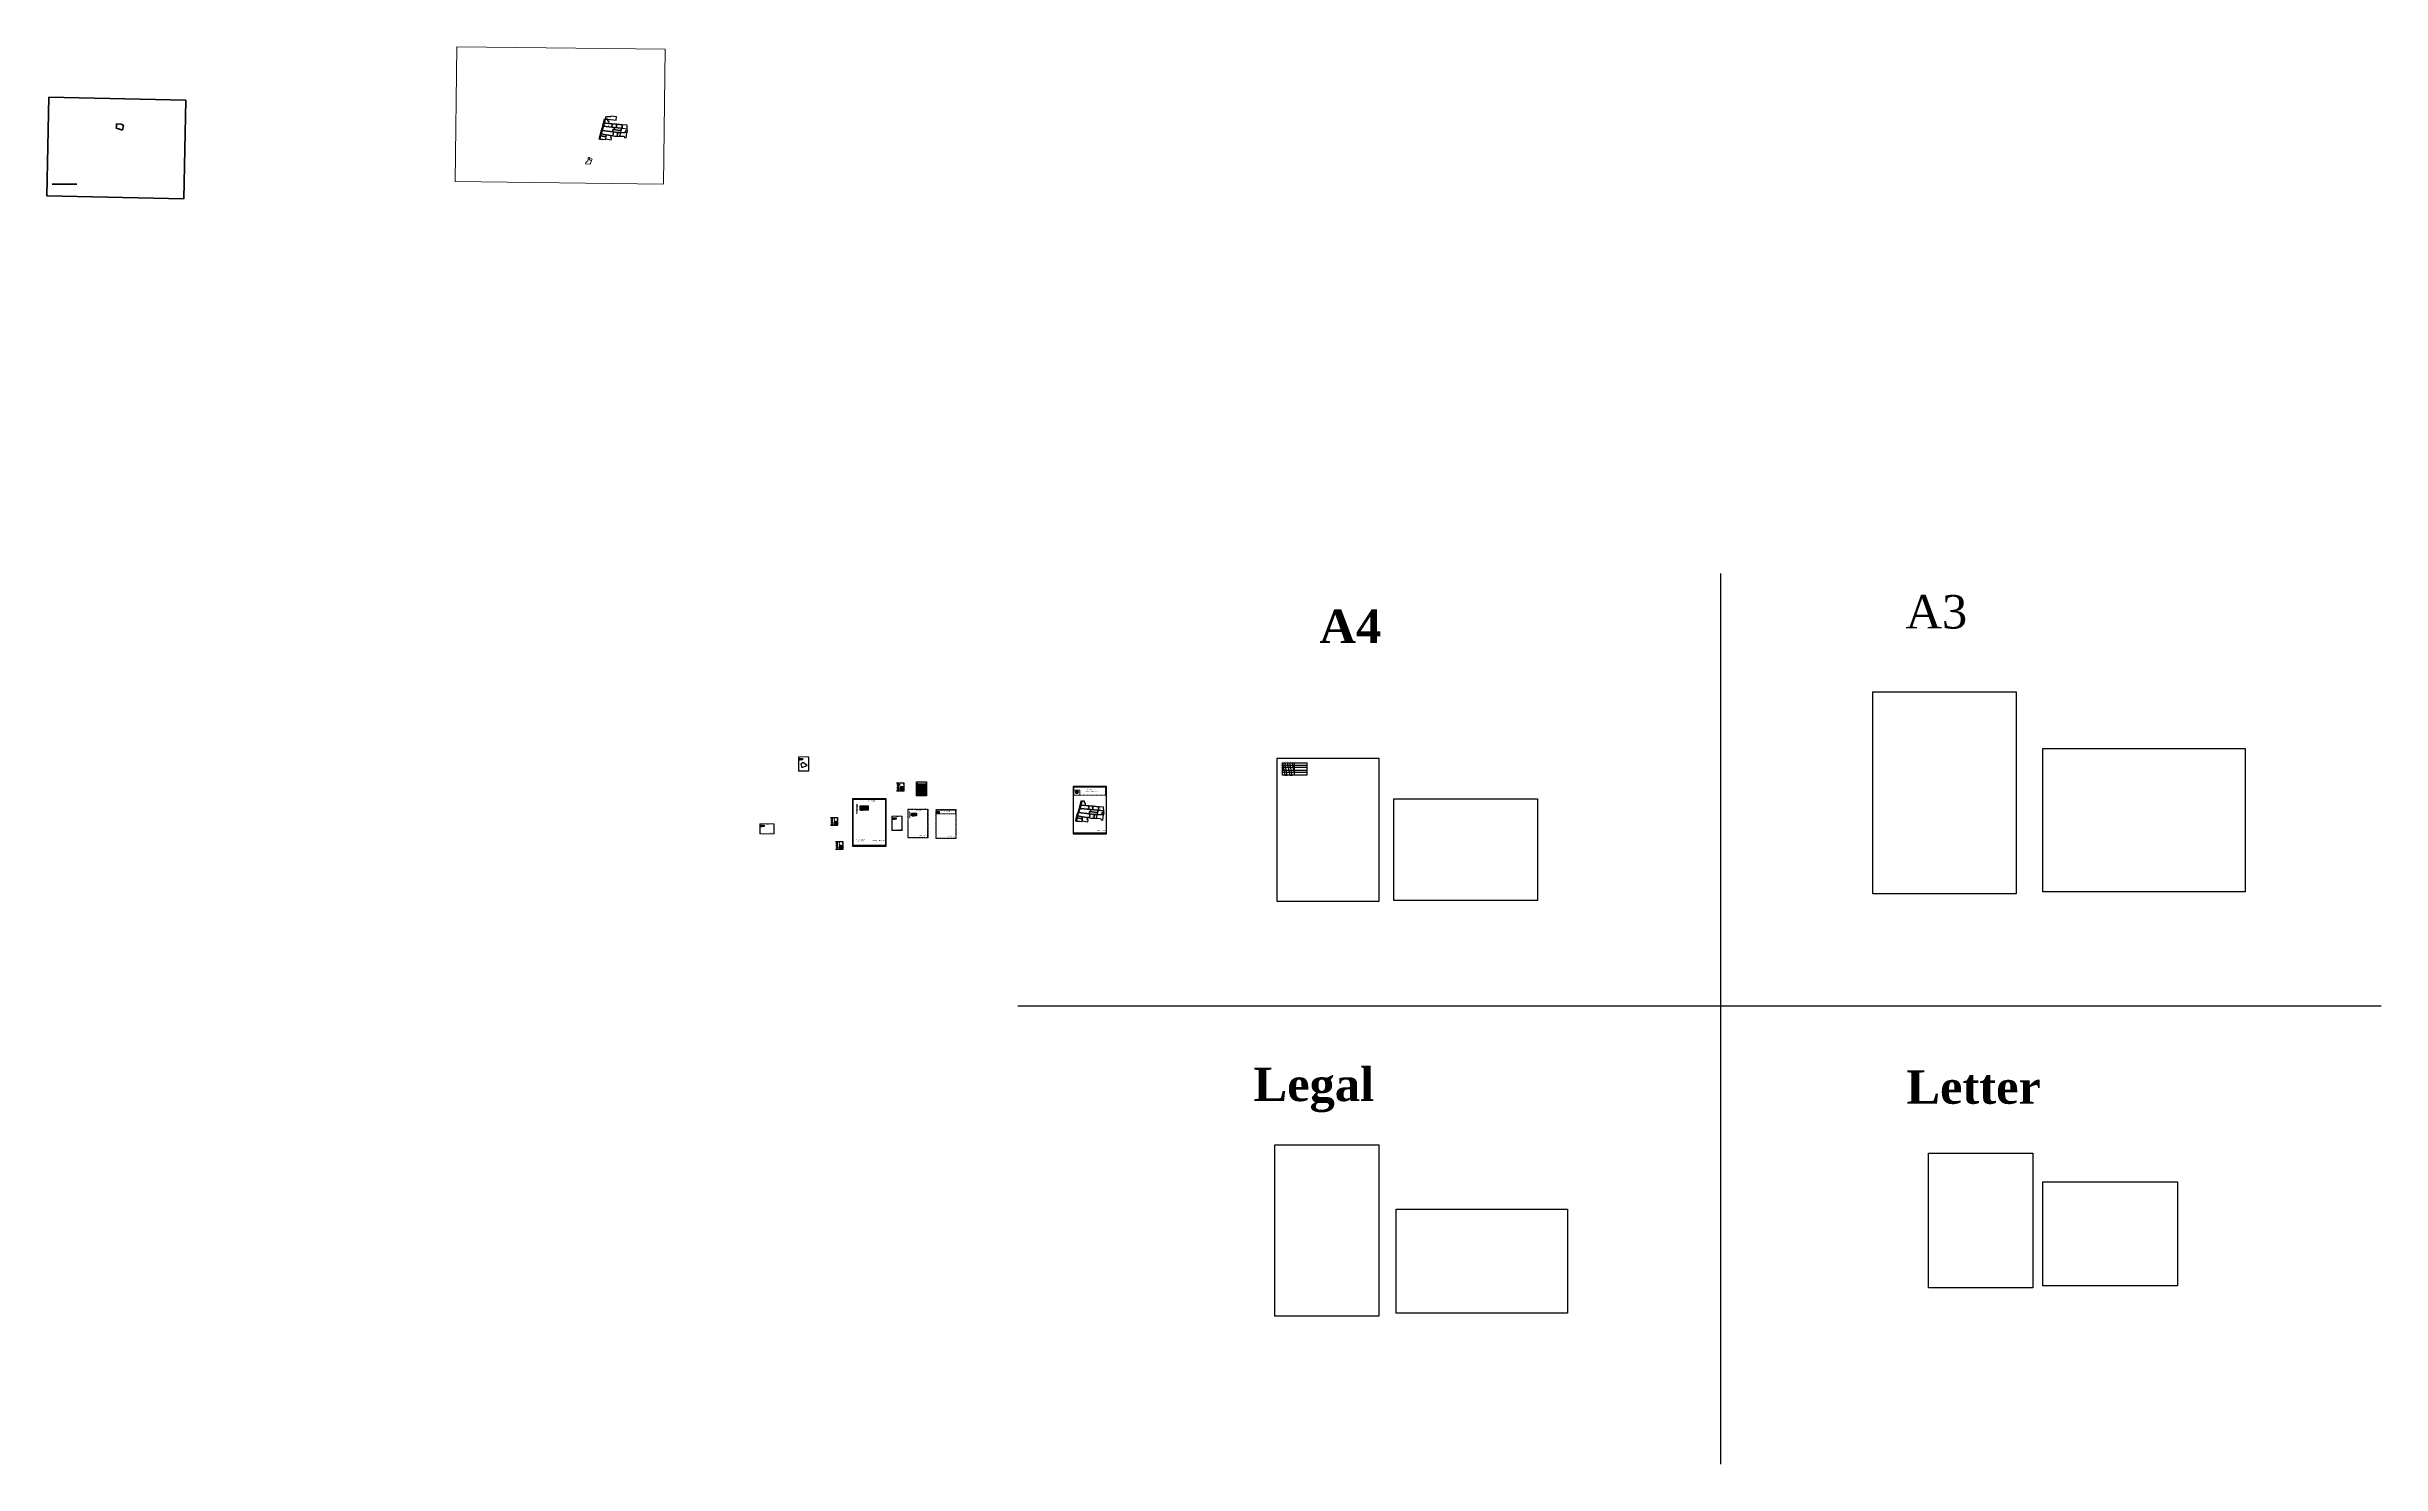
# Model space of a CAD drawing. Header units: inches. Extents: x -632136 to 122197, y -2623 to 455295.
import ezdxf

# ---------------------------------------------------------------- set-up
doc = ezdxf.new("R2010")
doc.units = ezdxf.units.IN
doc.header["$MEASUREMENT"] = 0
doc.linetypes.add('ACAD_ISO03W100', pattern=[30, 12, -18])
for name, color, linetype, lineweight in [('Angle', 220, 'ACAD_ISO03W100', 13), ('Arro', 12, 'ACAD_ISO03W100', 13), ('D2', 162, 'ACAD_ISO03W100', 13), ('dor', 92, 'Continuous', 13), ('Main LINE', 20, 'Continuous', 30)]:
    doc.layers.add(name, color=color, linetype=linetype, lineweight=lineweight)
doc.layers.add('D1', color=162, linetype='Continuous')
doc.styles.add('Arial$001', font='arial.ttf', dxfattribs={"height": 4.716})
doc.styles.get("Standard").update_dxf_attribs({"font": '', "height": 60})
doc.styles.get('Standard').set_extended_font_data('Kalpurush ANSI')
doc.dimstyles.new('d2', dxfattribs={"dimtxt": 240, "dimasz": 10, "dimexe": 0.18, "dimexo": 0.0625, "dimgap": 0.09, "dimtad": 0, "dimtoh": 1, "dimdec": 0, "dimzin": 0, "dimdsep": 46, "dimlunit": 4, "dimtxsty": 'Standard', "dimblk": 'CLOSEDBLANK', "dimcen": 0.09, "dimse1": 1, "dimse2": 1, "dimclrd": 1, "dimclre": 3, "dimclrt": 3, "dimadec": 0, "dimazin": 0, "dimtfac": 1, "dimtdec": 0, "dimtofl": 0, "dimtmove": 0, "dimatfit": 3, "dimldrblk": 'CLOSEDBLANK', "dimfxl": 1, "dimtfillclr": 7, "dimtolj": 1, "dimtzin": 0, "dimarcsym": 0})
doc.dimstyles.get("Standard").update_dxf_attribs({"dimtxt": 120, "dimasz": 10, "dimexe": 0.18, "dimexo": 0.0625, "dimgap": 0.09, "dimtad": 0, "dimtoh": 1, "dimdec": 0, "dimzin": 0, "dimdsep": 46, "dimlunit": 4, "dimtxsty": 'Standard', "dimcen": 0.09, "dimse1": 1, "dimse2": 1, "dimsd1": 1, "dimsd2": 1, "dimclre": 3, "dimclrt": 1, "dimadec": 0, "dimazin": 0, "dimtfac": 1, "dimtdec": 0, "dimtofl": 0, "dimtmove": 0, "dimatfit": 3, "dimfxl": 1, "dimtfillclr": 7, "dimtolj": 1, "dimtzin": 0, "dimarcsym": 0})
picture_1 = doc.add_image_def('image1.jpg', size_in_pixel=(3300, 5100))
picture_2 = doc.add_image_def('image2.jpg', size_in_pixel=(2372, 3301))
pattern_1 = [(45, (-70042.0785, 13505.7056), (-2.20970869, 2.20970869), [])]

# ---------------------------------------------------------------- blocks, each defined once
blk = doc.blocks.new('*D2')
at = {"layer": 'Defpoints', "color": 0, "lineweight": 30}
for p in [(-234584, 179187), (-201716, 179187), (-201716, 179058)]:
    blk.add_point(p, dxfattribs=at)
at = {"color": 1, "insert": (-218152, 179058), "char_height": 60, "attachment_point": 5}
blk.add_mtext("\\A1;2739'", dxfattribs=at)
blk = doc.blocks.new('*D3')
at = {"layer": 'Defpoints', "color": 0, "lineweight": 30}
for p in [(-234584, 225519), (-238368, 179187), (-234584, 179187)]:
    blk.add_point(p, dxfattribs=at)
at = {"color": 1, "insert": (-238368, 202353), "char_height": 60, "attachment_point": 5, "rotation": 90}
blk.add_mtext("\\A1;3861'", dxfattribs=at)
blk = doc.blocks.new('*D78')
at = {"layer": 'Defpoints', "color": 0, "lineweight": 30}
for p in [(-456057, 418512), (-455859, 419020), (-455779, 418989)]:
    blk.add_point(p, dxfattribs=at)
at = {"layer": 'dor', "color": 1, "insert": (-455877, 418735), "char_height": 60, "attachment_point": 5, "rotation": 68.773967}
blk.add_mtext('\\A1;45\'-6"', dxfattribs=at)
blk = doc.blocks.new('*D79')
at = {"layer": 'Defpoints', "color": 0, "lineweight": 30}
for p in [(-456832, 418770), (-456734, 418742), (-456662, 419381)]:
    blk.add_point(p, dxfattribs=at)
at = {"layer": 'dor', "color": 1, "insert": (-456649, 419048), "char_height": 60, "attachment_point": 5, "rotation": 74.465115}
blk.add_mtext('\\A1;52\'-10"', dxfattribs=at)
blk = doc.blocks.new('*D175')
at = {"layer": 'Defpoints', "color": 0, "lineweight": 30}
for p in [(-630329, 410844), (-622409, 410844), (-622409, 409850)]:
    blk.add_point(p, dxfattribs=at)
at = {"layer": 'Main LINE', "color": 1, "lineweight": 35, "insert": (-626369, 409850), "char_height": 60, "attachment_point": 5}
blk.add_mtext("\\A1;660'", dxfattribs=at)
blk = doc.blocks.new('*D176')
at = {"layer": 'Defpoints', "color": 0, "lineweight": 30}
for p in [(-630329, 410844), (-622409, 410844), (-622409, 410651)]:
    blk.add_point(p, dxfattribs=at)
at = {"layer": 'Main LINE', "color": 1, "lineweight": 35, "insert": (-626399, 410651), "char_height": 60, "attachment_point": 5}
blk.add_mtext("\\A1;660'", dxfattribs=at)
blk = doc.blocks.new('_ClosedBlank')
at = {"color": 0, "linetype": 'ByBlock', "lineweight": -2}
for p, q in [((-1, 0), (0, 0)), ((0, 0), (-1, 0)), ((-1, 0), (-1, 0))]:
    blk.add_line(p, q, dxfattribs=at)
blk = doc.blocks.new('*D179')
at = {"layer": 'D2', "color": 1, "lineweight": -2}
for p, q in [((-356547, 217476), (-356547, 216299)), ((-356547, 214862), (-356547, 216038))]:
    blk.add_line(p, q, dxfattribs=at)
at = {"layer": 'Defpoints', "color": 0, "lineweight": 30}
for p in [(-356807, 217486), (-356807, 214852), (-356547, 217486)]:
    blk.add_point(p, dxfattribs=at)
at = {"layer": 'D2', "color": 1, "lineweight": -2, "xscale": 10, "yscale": 10, "zscale": 10}
for p, rotation in [((-356547, 217486), 90), ((-356547, 214852), 270)]:
    blk.add_blockref('_ClosedBlank', p, dxfattribs=dict(at, rotation=rotation))
at = {"layer": 'D2', "color": 3, "insert": (-356547, 216169), "char_height": 60, "attachment_point": 5, "rotation": 90}
blk.add_mtext('\\A1;219\'-7"', dxfattribs=at)
blk = doc.blocks.new('*D180')
at = {"layer": 'Defpoints', "color": 0, "lineweight": 30}
for p in [(-356807, 217486), (-355223, 217582), (-355223, 217486)]:
    blk.add_point(p, dxfattribs=at)
at = {"layer": 'D1', "color": 1, "insert": (-356015, 217582), "char_height": 60, "attachment_point": 5}
blk.add_mtext("\\A1;132'", dxfattribs=at)
blk = doc.blocks.new('*D181')
at = {"layer": 'Angle', "color": 1, "lineweight": -2}
for start, end in [(181.535048, 212.985379), (237.014621, 268.464952)]:
    blk.add_arc((-355223, 217486), 373, start, end, dxfattribs=at)
at = {"layer": 'Defpoints', "color": 0, "lineweight": 30}
for p in [(-357527, 217486), (-355547, 217300), (-355223, 217486), (-355223, 217486), (-355223, 214852)]:
    blk.add_point(p, dxfattribs=at)
at = {"layer": 'Angle', "color": 1, "lineweight": -2, "xscale": 10, "yscale": 10, "zscale": 10}
for p, rotation in [((-355597, 217486), 90.76752385729031), ((-355223, 217113), 359.2324761427101)]:
    blk.add_blockref('_ClosedBlank', p, dxfattribs=dict(at, rotation=rotation))
at = {"layer": 'Angle', "color": 3, "lineweight": 30, "insert": (-355487, 217222), "char_height": 60, "attachment_point": 5, "rotation": 315}
blk.add_mtext('\\A1;90°', dxfattribs=at)
blk = doc.blocks.new('*D182')
at = {"layer": 'Defpoints', "color": 0, "lineweight": 30}
for p in [(-298221, 209269), (-294744, 208760), (-294728, 208936)]:
    blk.add_point(p, dxfattribs=at)
at = {"layer": 'Main LINE', "color": 1, "insert": (-296462, 208924), "char_height": 60, "attachment_point": 5, "rotation": 354.546898}
blk.add_mtext('\\A1;292\'-5"', dxfattribs=at)
blk = doc.blocks.new('*D183')
at = {"layer": 'Defpoints', "color": 0, "lineweight": 30}
for p in [(-298697, 207948), (-295217, 207479), (-295200, 207606)]:
    blk.add_point(p, dxfattribs=at)
at = {"layer": 'Main LINE', "color": 1, "insert": (-296940, 207840), "char_height": 60, "attachment_point": 5, "rotation": 352.324488}
blk.add_mtext('\\A1;292\'-7"', dxfattribs=at)
blk = doc.blocks.new('*D184')
at = {"layer": 'Defpoints', "color": 0, "lineweight": 30}
for p in [(-295333, 207479), (-295217, 208293), (-295217, 207479)]:
    blk.add_point(p, dxfattribs=at)
at = {"layer": 'Main LINE', "color": 1, "insert": (-295333, 207886), "char_height": 60, "attachment_point": 5, "rotation": 90}
blk.add_mtext('\\A1;67\'-10"', dxfattribs=at)
blk = doc.blocks.new('*D185')
at = {"layer": 'Defpoints', "color": 0, "lineweight": 30}
for p in [(-294870, 208959), (-294841, 208235), (-294728, 208936)]:
    blk.add_point(p, dxfattribs=at)
at = {"layer": 'Main LINE', "color": 1, "insert": (-294927, 208608), "char_height": 60, "attachment_point": 5, "rotation": 80.842793}
blk.add_mtext('\\A1;59\'-2"', dxfattribs=at)
blk = doc.blocks.new('*D186')
at = {"layer": 'Defpoints', "color": 0, "lineweight": 30}
for p in [(-298221, 209269), (-295561, 209015), (-295550, 209133)]:
    blk.add_point(p, dxfattribs=at)
at = {"layer": 'Main LINE', "color": 1, "insert": (-296880, 209260), "char_height": 60, "attachment_point": 5, "rotation": 354.546898}
blk.add_mtext('\\A1;222\'-8"', dxfattribs=at)
blk = doc.blocks.new('*D187')
at = {"layer": 'Defpoints', "color": 0, "lineweight": 30}
for p in [(-297973, 210279), (-295470, 209989), (-295463, 210090)]:
    blk.add_point(p, dxfattribs=at)
at = {"layer": 'Main LINE', "color": 1, "insert": (-296725, 210083), "char_height": 60, "attachment_point": 5, "rotation": 355.682474}
blk.add_mtext('\\A1;209\'-9"', dxfattribs=at)
blk = doc.blocks.new('*D188')
at = {"layer": 'Defpoints', "color": 0, "lineweight": 30}
for p in [(-297973, 210279), (-296488, 210188), (-296481, 210304)]:
    blk.add_point(p, dxfattribs=at)
at = {"layer": 'Main LINE', "color": 1, "insert": (-297223, 210349), "char_height": 60, "attachment_point": 5, "rotation": 356.472927}
blk.add_mtext('\\A1;123\'-11"', dxfattribs=at)
blk = doc.blocks.new('*D189')
at = {"layer": 'Defpoints', "color": 0, "lineweight": 30}
for p in [(-298697, 207948), (-298549, 207894), (-298221, 209269)]:
    blk.add_point(p, dxfattribs=at)
at = {"layer": 'Main LINE', "color": 1, "insert": (-298311, 208555), "char_height": 60, "attachment_point": 5, "rotation": 70.191145}
blk.add_mtext('\\A1;117\'-1"', dxfattribs=at)
blk = doc.blocks.new('*D190')
at = {"layer": 'Defpoints', "color": 0, "lineweight": 30}
for p in [(-298697, 207948), (-295082, 207331), (-295065, 207458)]:
    blk.add_point(p, dxfattribs=at)
at = {"layer": 'Main LINE', "color": 1, "insert": (-296898, 207576), "char_height": 60, "attachment_point": 5, "rotation": 352.317555}
blk.add_mtext('\\A1;305\'-5"', dxfattribs=at)
blk = doc.blocks.new('*D191')
at = {"layer": 'Defpoints', "color": 0, "lineweight": 30}
for p in [(-299031, 206824), (-295223, 206244), (-295209, 206335)]:
    blk.add_point(p, dxfattribs=at)
at = {"layer": 'Main LINE', "color": 1, "insert": (-297113, 206625), "char_height": 60, "attachment_point": 5, "rotation": 351.347139}
blk.add_mtext("\\A1;321'", dxfattribs=at)
blk = doc.blocks.new('*D192')
at = {"layer": 'Defpoints', "color": 0, "lineweight": 30}
for p in [(-295313, 206256), (-295223, 206244), (-295065, 207458)]:
    blk.add_point(p, dxfattribs=at)
at = {"layer": 'Main LINE', "color": 1, "insert": (-295234, 206863), "char_height": 60, "attachment_point": 5, "rotation": 82.5585}
blk.add_mtext("\\A1;102'", dxfattribs=at)
blk = doc.blocks.new('*D193')
at = {"layer": 'Defpoints', "color": 0, "lineweight": 30}
for p in [(-299048, 206726), (-299031, 206824), (-297430, 206549)]:
    blk.add_point(p, dxfattribs=at)
at = {"layer": 'Main LINE', "color": 1, "insert": (-298247, 206589), "char_height": 60, "attachment_point": 5, "rotation": 350.25355}
blk.add_mtext('\\A1;135\'-4"', dxfattribs=at)
blk = doc.blocks.new('*D194')
at = {"layer": 'Defpoints', "color": 0, "lineweight": 30}
for p in [(-299192, 206147), (-299031, 206824), (-298950, 206804)]:
    blk.add_point(p, dxfattribs=at)
at = {"layer": 'Main LINE', "color": 1, "insert": (-299030, 206466), "char_height": 60, "attachment_point": 5, "rotation": 76.653311}
blk.add_mtext('\\A1;57\'-11"', dxfattribs=at)
blk = doc.blocks.new('*D195')
at = {"layer": 'Defpoints', "color": 0, "lineweight": 30}
for p in [(-299192, 206147), (-297523, 205916), (-297511, 206000)]:
    blk.add_point(p, dxfattribs=at)
at = {"layer": 'Main LINE', "color": 1, "insert": (-298345, 206116), "char_height": 60, "attachment_point": 5, "rotation": 352.103129}
blk.add_mtext('\\A1;140\'-5"', dxfattribs=at)
blk = doc.blocks.new('*D196')
at = {"layer": 'Defpoints', "color": 0, "lineweight": 30}
for p in [(-297603, 205927), (-297523, 205916), (-297430, 206549)]:
    blk.add_point(p, dxfattribs=at)
at = {"layer": 'Main LINE', "color": 1, "insert": (-297557, 206244), "char_height": 60, "attachment_point": 5, "rotation": 81.686238}
blk.add_mtext('\\A1;53\'-4"', dxfattribs=at)
blk = doc.blocks.new('*D197')
at = {"layer": 'Defpoints', "color": 0, "lineweight": 30}
for p in [(-299394, 205154), (-297584, 204965), (-297567, 205124)]:
    blk.add_point(p, dxfattribs=at)
at = {"layer": 'Main LINE', "color": 1, "insert": (-298472, 205218), "char_height": 60, "attachment_point": 5, "rotation": 354.038784}
blk.add_mtext('\\A1;151\'-8"', dxfattribs=at)
blk = doc.blocks.new('*D198')
at = {"layer": 'Defpoints', "color": 0, "lineweight": 30}
for p in [(-297726, 204974), (-297584, 204965), (-297523, 205916)]:
    blk.add_point(p, dxfattribs=at)
at = {"layer": 'Main LINE', "color": 1, "insert": (-297695, 205469), "char_height": 60, "attachment_point": 5, "rotation": 86.329904}
blk.add_mtext('\\A1;79\'-5"', dxfattribs=at)
blk = doc.blocks.new('*D199')
at = {"layer": 'Defpoints', "color": 0, "lineweight": 30}
for p in [(-299394, 205154), (-299300, 205135), (-299192, 206147)]:
    blk.add_point(p, dxfattribs=at)
at = {"layer": 'Main LINE', "color": 1, "insert": (-299199, 205631), "char_height": 60, "attachment_point": 5, "rotation": 78.507192}
blk.add_mtext('\\A1;84\'-6"', dxfattribs=at)
blk = doc.blocks.new('*D200')
at = {"layer": 'Defpoints', "color": 0, "lineweight": 30}
for p in [(-297430, 206549), (-295837, 206221), (-295822, 206327)]:
    blk.add_point(p, dxfattribs=at)
at = {"layer": 'Main LINE', "color": 1, "insert": (-296641, 206332), "char_height": 60, "attachment_point": 5, "rotation": 352.14449}
blk.add_mtext('\\A1;135\'-3"', dxfattribs=at)
blk = doc.blocks.new('*D201')
at = {"layer": 'Defpoints', "color": 0, "lineweight": 30}
for p in [(-296016, 205537), (-295909, 205526), (-295822, 206327)]:
    blk.add_point(p, dxfattribs=at)
at = {"layer": 'Main LINE', "color": 1, "insert": (-295972, 205938), "char_height": 60, "attachment_point": 5, "rotation": 83.836888}
blk.add_mtext('\\A1;67\'-2"', dxfattribs=at)
blk = doc.blocks.new('*D202')
at = {"layer": 'Defpoints', "color": 0, "lineweight": 30}
for p in [(-297557, 205200), (-295717, 204903), (-295695, 205034)]:
    blk.add_point(p, dxfattribs=at)
at = {"layer": 'Main LINE', "color": 1, "insert": (-296615, 205183), "char_height": 60, "attachment_point": 5, "rotation": 350.8308}
blk.add_mtext('\\A1;155\'-4"', dxfattribs=at)
blk = doc.blocks.new('*D203')
at = {"layer": 'Defpoints', "color": 0, "lineweight": 30}
for p in [(-295810, 204920), (-295717, 204903), (-295607, 205504)]:
    blk.add_point(p, dxfattribs=at)
at = {"layer": 'Main LINE', "color": 1, "insert": (-295755, 205220), "char_height": 60, "attachment_point": 5, "rotation": 79.674181}
blk.add_mtext('\\A1;50\'-11"', dxfattribs=at)
blk = doc.blocks.new('*D204')
at = {"layer": 'Defpoints', "color": 0, "lineweight": 30}
for p in [(-295909, 205526), (-295607, 205504), (-295599, 205615)]:
    blk.add_point(p, dxfattribs=at)
at = {"layer": 'Main LINE', "color": 1, "insert": (-295628, 205617), "char_height": 60, "attachment_point": 5, "rotation": 355.82661}
blk.add_mtext('\\A1;25\'-2"', dxfattribs=at)
blk = doc.blocks.new('*D205')
at = {"layer": 'Defpoints', "color": 0, "lineweight": 30}
for p in [(-299107, 206846), (-299031, 206824), (-298697, 207948)]:
    blk.add_point(p, dxfattribs=at)
at = {"layer": 'Main LINE', "color": 1, "insert": (-298929, 207444), "char_height": 60, "attachment_point": 5, "rotation": 73.450524}
blk.add_mtext('\\A1;97\'-9"', dxfattribs=at)
blk = doc.blocks.new('*D206')
at = {"layer": 'Defpoints', "color": 0, "lineweight": 30}
for p in [(-295223, 206244), (-293790, 206091), (-293783, 206158)]:
    blk.add_point(p, dxfattribs=at)
at = {"layer": 'Main LINE', "color": 1, "insert": (-294499, 206234), "char_height": 60, "attachment_point": 5, "rotation": 353.885908}
blk.add_mtext('\\A1;120\'-1"', dxfattribs=at)
blk = doc.blocks.new('*D207')
at = {"layer": 'Defpoints', "color": 0, "lineweight": 30}
for p in [(-293873, 206096), (-293790, 206091), (-293714, 207320)]:
    blk.add_point(p, dxfattribs=at)
at = {"layer": 'Main LINE', "color": 1, "insert": (-293835, 206711), "char_height": 60, "attachment_point": 5, "rotation": 86.439623}
blk.add_mtext('\\A1;102\'-8"', dxfattribs=at)
blk = doc.blocks.new('*D208')
at = {"layer": 'Defpoints', "color": 0, "lineweight": 30}
for p in [(-295074, 207368), (-295065, 207458), (-293714, 207320)]:
    blk.add_point(p, dxfattribs=at)
at = {"layer": 'Main LINE', "color": 1, "insert": (-294389, 207299), "char_height": 60, "attachment_point": 5, "rotation": 354.188649}
blk.add_mtext('\\A1;113\'-2"', dxfattribs=at)
blk = doc.blocks.new('*D209')
at = {"layer": 'Defpoints', "color": 0, "lineweight": 30}
for p in [(-297557, 205200), (-297436, 205188), (-297430, 206549)]:
    blk.add_point(p, dxfattribs=at)
at = {"layer": 'Main LINE', "color": 1, "insert": (-297373, 205863), "char_height": 60, "attachment_point": 5, "rotation": 84.642859}
blk.add_mtext('\\A1;112\'-11"', dxfattribs=at)
blk = doc.blocks.new('*D210')
at = {"layer": 'Defpoints', "color": 0, "lineweight": 30}
for p in [(-293714, 207320), (-292774, 207190), (-292770, 207276)]:
    blk.add_point(p, dxfattribs=at)
at = {"layer": 'Main LINE', "color": 1, "insert": (-293246, 207212), "char_height": 60, "attachment_point": 5, "rotation": 357.345262}
blk.add_mtext('\\A1;78\'-9"', dxfattribs=at)
blk = doc.blocks.new('*D211')
at = {"layer": 'Defpoints', "color": 0, "lineweight": 30}
for p in [(-292937, 206084), (-292846, 206078), (-292770, 207276)]:
    blk.add_point(p, dxfattribs=at)
at = {"layer": 'Main LINE', "color": 1, "insert": (-292899, 206683), "char_height": 60, "attachment_point": 5, "rotation": 86.350822}
blk.add_mtext('\\A1;100\'-1"', dxfattribs=at)
blk = doc.blocks.new('*D212')
at = {"layer": 'Defpoints', "color": 0, "lineweight": 30}
for p in [(-293790, 206091), (-292846, 206078), (-292845, 206169)]:
    blk.add_point(p, dxfattribs=at)
at = {"layer": 'Main LINE', "color": 1, "insert": (-293317, 206175), "char_height": 60, "attachment_point": 5, "rotation": 359.211019}
blk.add_mtext('\\A1;78\'-8"', dxfattribs=at)
blk = doc.blocks.new('*D213')
at = {"layer": 'Defpoints', "color": 0, "lineweight": 30}
for p in [(-292846, 206078), (-291602, 206039), (-291598, 206160)]:
    blk.add_point(p, dxfattribs=at)
at = {"layer": 'Main LINE', "color": 1, "insert": (-292220, 206180), "char_height": 60, "attachment_point": 5, "rotation": 358.204338}
blk.add_mtext('\\A1;103\'-9"', dxfattribs=at)
blk = doc.blocks.new('*D214')
at = {"layer": 'Defpoints', "color": 0, "lineweight": 30}
for p in [(-292770, 207276), (-290680, 207059), (-290675, 207135)]:
    blk.add_point(p, dxfattribs=at)
at = {"layer": 'Main LINE', "color": 1, "insert": (-291728, 207129), "char_height": 60, "attachment_point": 5, "rotation": 356.142487}
blk.add_mtext('\\A1;174\'-11"', dxfattribs=at)
blk = doc.blocks.new('*D215')
at = {"layer": 'Defpoints', "color": 0, "lineweight": 30}
for p in [(-290985, 205506), (-290906, 205495), (-290675, 207135)]:
    blk.add_point(p, dxfattribs=at)
at = {"layer": 'Main LINE', "color": 1, "insert": (-290870, 206326), "char_height": 60, "attachment_point": 5, "rotation": 81.984836}
blk.add_mtext('\\A1;138\'-1"', dxfattribs=at)
blk = doc.blocks.new('*D216')
at = {"layer": 'Defpoints', "color": 0, "lineweight": 30}
for p in [(-291460, 205603), (-290925, 205396), (-290906, 205495)]:
    blk.add_point(p, dxfattribs=at)
at = {"layer": 'Main LINE', "color": 1, "insert": (-291202, 205450), "char_height": 60, "attachment_point": 5, "rotation": 348.909209}
blk.add_mtext("\\A1;47'", dxfattribs=at)
blk = doc.blocks.new('*D217')
at = {"layer": 'Defpoints', "color": 0, "lineweight": 30}
for p in [(-291734, 205995), (-291602, 206039), (-291460, 205603)]:
    blk.add_point(p, dxfattribs=at)
at = {"layer": 'Main LINE', "color": 1, "insert": (-291650, 205737), "char_height": 60, "attachment_point": 5, "rotation": 288.118619}
blk.add_mtext('\\A1;38\'-2"', dxfattribs=at)
blk = doc.blocks.new('*D218')
at = {"layer": 'Defpoints', "color": 0, "lineweight": 30}
for p in [(-292778, 207289), (-292668, 207272), (-292568, 207921)]:
    blk.add_point(p, dxfattribs=at)
at = {"layer": 'Main LINE', "color": 1, "insert": (-292728, 207613), "char_height": 60, "attachment_point": 5, "rotation": 81.24057}
blk.add_mtext('\\A1;54\'-9"', dxfattribs=at)
blk = doc.blocks.new('*D219')
at = {"layer": 'Defpoints', "color": 0, "lineweight": 30}
for p in [(-294841, 208235), (-292568, 207921), (-292554, 208016)]:
    blk.add_point(p, dxfattribs=at)
at = {"layer": 'Main LINE', "color": 1, "insert": (-293691, 208173), "char_height": 60, "attachment_point": 5, "rotation": 352.134745}
blk.add_mtext('\\A1;191\'-3"', dxfattribs=at)
blk = doc.blocks.new('*D220')
at = {"layer": 'Defpoints', "color": 0, "lineweight": 30}
for p in [(-292568, 207921), (-292497, 208705), (-292395, 208682)]:
    blk.add_point(p, dxfattribs=at)
at = {"layer": 'Main LINE', "color": 1, "insert": (-292583, 208325), "char_height": 60, "attachment_point": 5, "rotation": 77.236391}
blk.add_mtext('\\A1;65\'-1"', dxfattribs=at)
blk = doc.blocks.new('*D221')
at = {"layer": 'Defpoints', "color": 0, "lineweight": 30}
for p in [(-294202, 208879), (-294188, 209012), (-292395, 208682)]:
    blk.add_point(p, dxfattribs=at)
at = {"layer": 'Main LINE', "color": 1, "insert": (-293284, 208914), "char_height": 60, "attachment_point": 5, "rotation": 353.797344}
blk.add_mtext('\\A1;151\'-6"', dxfattribs=at)
blk = doc.blocks.new('*D222')
at = {"layer": 'Defpoints', "color": 0, "lineweight": 30}
for p in [(-294728, 208936), (-292407, 208575), (-292395, 208682)]:
    blk.add_point(p, dxfattribs=at)
at = {"layer": 'Main LINE', "color": 1, "insert": (-293573, 208702), "char_height": 60, "attachment_point": 5, "rotation": 353.797344}
blk.add_mtext('\\A1;195\'-6"', dxfattribs=at)
blk = doc.blocks.new('*D223')
at = {"layer": 'Defpoints', "color": 0, "lineweight": 30}
for p in [(-295561, 209015), (-295550, 209128), (-294202, 208879)]:
    blk.add_point(p, dxfattribs=at)
at = {"layer": 'Main LINE', "color": 1, "insert": (-294870, 209060), "char_height": 60, "attachment_point": 5, "rotation": 354.256863}
blk.add_mtext('\\A1;113\'-10"', dxfattribs=at)
blk = doc.blocks.new('*D224')
at = {"layer": 'Defpoints', "color": 0, "lineweight": 30}
for p in [(-294202, 208879), (-293961, 209941), (-293834, 209912)]:
    blk.add_point(p, dxfattribs=at)
at = {"layer": 'Main LINE', "color": 1, "insert": (-293955, 209381), "char_height": 60, "attachment_point": 5, "rotation": 77.199731}
blk.add_mtext('\\A1;90\'-10"', dxfattribs=at)
blk = doc.blocks.new('*D225')
at = {"layer": 'Defpoints', "color": 0, "lineweight": 30}
for p in [(-292376, 208671), (-292241, 208668), (-292221, 209749)]:
    blk.add_point(p, dxfattribs=at)
at = {"layer": 'Main LINE', "color": 1, "insert": (-292366, 209211), "char_height": 60, "attachment_point": 5, "rotation": 88.966084}
blk.add_mtext('\\A1;90\'-1"', dxfattribs=at)
blk = doc.blocks.new('*D226')
at = {"layer": 'Defpoints', "color": 0, "lineweight": 30}
for p in [(-295685, 209027), (-295561, 209015), (-295463, 210090)]:
    blk.add_point(p, dxfattribs=at)
at = {"layer": 'Main LINE', "color": 1, "insert": (-295636, 209564), "char_height": 60, "attachment_point": 5, "rotation": 84.745656}
blk.add_mtext('\\A1;89\'-11"', dxfattribs=at)
blk = doc.blocks.new('*D227')
at = {"layer": 'Defpoints', "color": 0, "lineweight": 30}
for p in [(-295463, 210090), (-293971, 209831), (-293961, 209941)]:
    blk.add_point(p, dxfattribs=at)
at = {"layer": 'Main LINE', "color": 1, "insert": (-294722, 209906), "char_height": 60, "attachment_point": 5, "rotation": 354.353621}
blk.add_mtext('\\A1;125\'-9"', dxfattribs=at)
blk = doc.blocks.new('*D228')
at = {"layer": 'Defpoints', "color": 0, "lineweight": 30}
for p in [(-293961, 209941), (-292232, 209645), (-292221, 209749)]:
    blk.add_point(p, dxfattribs=at)
at = {"layer": 'Main LINE', "color": 1, "insert": (-293102, 209742), "char_height": 60, "attachment_point": 5, "rotation": 353.685116}
blk.add_mtext('\\A1;145\'-10"', dxfattribs=at)
blk = doc.blocks.new('*D229')
at = {"layer": 'Defpoints', "color": 0, "lineweight": 30}
for p in [(-292221, 209749), (-290636, 209476), (-290625, 209595)]:
    blk.add_point(p, dxfattribs=at)
at = {"layer": 'Main LINE', "color": 1, "insert": (-291434, 209553), "char_height": 60, "attachment_point": 5, "rotation": 354.490238}
blk.add_mtext('\\A1;133\'-8"', dxfattribs=at)
blk = doc.blocks.new('*D230')
at = {"layer": 'Defpoints', "color": 0, "lineweight": 30}
for p in [(-290738, 209592), (-290625, 209595), (-290599, 208480)]:
    blk.add_point(p, dxfattribs=at)
at = {"layer": 'Main LINE', "color": 1, "insert": (-290725, 209035), "char_height": 60, "attachment_point": 5, "rotation": 271.336402}
blk.add_mtext('\\A1;92\'-11"', dxfattribs=at)
blk = doc.blocks.new('*D231')
at = {"layer": 'Defpoints', "color": 0, "lineweight": 30}
for p in [(-292241, 208668), (-290599, 208480), (-290587, 208585)]:
    blk.add_point(p, dxfattribs=at)
at = {"layer": 'Main LINE', "color": 1, "insert": (-291408, 208679), "char_height": 60, "attachment_point": 5, "rotation": 353.468389}
blk.add_mtext('\\A1;137\'-9"', dxfattribs=at)
blk = doc.blocks.new('*D232')
at = {"layer": 'Defpoints', "color": 0, "lineweight": 30}
for p in [(-290723, 207910), (-290609, 207908), (-290599, 208480)]:
    blk.add_point(p, dxfattribs=at)
at = {"layer": 'Main LINE', "color": 1, "insert": (-290717, 208196), "char_height": 60, "attachment_point": 5, "rotation": 88.949278}
blk.add_mtext('\\A1;47\'-9"', dxfattribs=at)
blk = doc.blocks.new('*D233')
at = {"layer": 'Defpoints', "color": 0, "lineweight": 30}
for p in [(-291291, 207246), (-291197, 207228), (-291057, 207958)]:
    blk.add_point(p, dxfattribs=at)
at = {"layer": 'Main LINE', "color": 1, "insert": (-291220, 207611), "char_height": 60, "attachment_point": 5, "rotation": 79.10574}
blk.add_mtext('\\A1;61\'-11"', dxfattribs=at)
blk = doc.blocks.new('*D234')
at = {"layer": 'Defpoints', "color": 0, "lineweight": 30}
for p in [(-291197, 207228), (-290675, 207135), (-290660, 207218)]:
    blk.add_point(p, dxfattribs=at)
at = {"layer": 'Main LINE', "color": 1, "insert": (-290921, 207265), "char_height": 60, "attachment_point": 5, "rotation": 349.951325}
blk.add_mtext('\\A1;44\'-2"', dxfattribs=at)
blk = doc.blocks.new('*D235')
at = {"layer": 'Defpoints', "color": 0, "lineweight": 30}
for p in [(-292395, 208682), (-290608, 208394), (-290599, 208480)]:
    blk.add_point(p, dxfattribs=at)
at = {"layer": 'Main LINE', "color": 1, "insert": (-291507, 208495), "char_height": 60, "attachment_point": 5, "rotation": 353.58456}
blk.add_mtext('\\A1;150\'-8"', dxfattribs=at)
blk = doc.blocks.new('*D236')
at = {"layer": 'Defpoints', "color": 0, "lineweight": 30}
for p in [(-292668, 207272), (-291197, 207228), (-291194, 207342)]:
    blk.add_point(p, dxfattribs=at)
at = {"layer": 'Main LINE', "color": 1, "insert": (-291929, 207364), "char_height": 60, "attachment_point": 5, "rotation": 358.286119}
blk.add_mtext('\\A1;122\'-7"', dxfattribs=at)
blk = doc.blocks.new('*D237')
at = {"layer": 'Defpoints', "color": 0, "lineweight": 30}
for p in [(-295217, 207479), (-292668, 207272), (-292661, 207351)]:
    blk.add_point(p, dxfattribs=at)
at = {"layer": 'Main LINE', "color": 1, "insert": (-293936, 207454), "char_height": 60, "attachment_point": 5, "rotation": 355.358201}
blk.add_mtext('\\A1;213\'-2"', dxfattribs=at)
blk = doc.blocks.new('*D238')
at = {"layer": 'Defpoints', "color": 0, "lineweight": 30}
for p in [(-297716, 211627), (-296867, 211415), (-296854, 211534)]:
    blk.add_point(p, dxfattribs=at)
at = {"layer": 'Main LINE', "color": 1, "insert": (-297298, 211462), "char_height": 60, "attachment_point": 5, "rotation": 353.80584}
blk.add_mtext('\\A1;72\'-3"', dxfattribs=at)
blk = doc.blocks.new('*D239')
at = {"layer": 'Defpoints', "color": 0, "lineweight": 30}
for p in [(-296854, 211534), (-296983, 210975), (-296854, 210975)]:
    blk.add_point(p, dxfattribs=at)
at = {"layer": 'Main LINE', "color": 1, "insert": (-296983, 211254), "char_height": 60, "attachment_point": 5, "rotation": 90}
blk.add_mtext('\\A1;46\'-7"', dxfattribs=at)
blk = doc.blocks.new('*D240')
at = {"layer": 'Defpoints', "color": 0, "lineweight": 30}
for p in [(-296863, 210976), (-296441, 210949), (-296433, 211082)]:
    blk.add_point(p, dxfattribs=at)
at = {"layer": 'Main LINE', "color": 1, "insert": (-296593, 211092), "char_height": 60, "attachment_point": 5, "rotation": 356.40676}
blk.add_mtext('\\A1;35\'-3"', dxfattribs=at)
blk = doc.blocks.new('*D241')
at = {"layer": 'Defpoints', "color": 0, "lineweight": 30}
for p in [(-296590, 210194), (-296488, 210188), (-296441, 210949)]:
    blk.add_point(p, dxfattribs=at)
at = {"layer": 'Main LINE', "color": 1, "insert": (-296567, 210575), "char_height": 60, "attachment_point": 5, "rotation": 86.468168}
blk.add_mtext('\\A1;63\'-7"', dxfattribs=at)
blk = doc.blocks.new('*D242')
at = {"layer": 'Defpoints', "color": 0, "lineweight": 30}
for p in [(-297716, 211627), (-297588, 211603), (-297973, 210279)]:
    blk.add_point(p, dxfattribs=at)
at = {"layer": 'Main LINE', "color": 1, "insert": (-297716, 210929), "char_height": 60, "attachment_point": 5, "rotation": 79.205937}
blk.add_mtext('\\A1;114\'-4"', dxfattribs=at)
blk = doc.blocks.new('*D243')
at = {"layer": 'Defpoints', "color": 0, "lineweight": 30}
for p in [(-298221, 209269), (-298125, 209246), (-297973, 210279)]:
    blk.add_point(p, dxfattribs=at)
at = {"layer": 'Main LINE', "color": 1, "insert": (-298000, 209751), "char_height": 60, "attachment_point": 5, "rotation": 76.177521}
blk.add_mtext('\\A1;86\'-8"', dxfattribs=at)
blk = doc.blocks.new('*D244')
at = {"layer": 'Angle', "color": 1, "lineweight": -2}
for start, end in [(173.853535, 205.474532), (229.408456, 261.029453)]:
    blk.add_arc((-295065, 207458), 375, start, end, dxfattribs=at)
at = {"layer": 'Defpoints', "color": 0, "lineweight": 30}
for p in [(-298697, 207948), (-295411, 207315), (-295223, 206244), (-295217, 207479), (-295065, 207458)]:
    blk.add_point(p, dxfattribs=at)
at = {"layer": 'Angle', "color": 1, "lineweight": -2, "xscale": 10, "yscale": 10, "zscale": 10}
for p, rotation in [((-295436, 207508), 83.08901190493656), ((-295113, 207087), 351.793976178532)]:
    blk.add_blockref('_ClosedBlank', p, dxfattribs=dict(at, rotation=rotation))
at = {"layer": 'Angle', "color": 3, "insert": (-295362, 207230), "char_height": 60, "attachment_point": 5, "rotation": 307.441494}
blk.add_mtext('\\A1;90°', dxfattribs=at)
blk = doc.blocks.new('*D245')
at = {"layer": 'Angle', "color": 1, "lineweight": -2}
for start, end in [(142.634865, 170.200636), (84.502354, 112.068125)]:
    blk.add_arc((-295223, 206244), 295, start, end, dxfattribs=at)
at = {"layer": 'Defpoints', "color": 0, "lineweight": 30}
for p in [(-297430, 206549), (-295335, 206517), (-295223, 206244), (-295223, 206244), (-295065, 207458)]:
    blk.add_point(p, dxfattribs=at)
at = {"layer": 'Angle', "color": 1, "lineweight": -2, "xscale": 10, "yscale": 10, "zscale": 10}
for p, rotation in [((-295515, 206285), 261.1725632637658), ((-295185, 206537), 353.5304269863043)]:
    blk.add_blockref('_ClosedBlank', p, dxfattribs=dict(at, rotation=rotation))
at = {"layer": 'Angle', "color": 3, "insert": (-295402, 206479), "char_height": 60, "attachment_point": 5, "rotation": 37.351495}
blk.add_mtext('\\A1;90°', dxfattribs=at)
blk = doc.blocks.new('*D246')
at = {"layer": 'Angle', "color": 1, "lineweight": -2}
for start, end in [(255.831838, 284.177604), (321.597408, 349.943175)]:
    blk.add_arc((-298697, 207948), 241, start, end, dxfattribs=at)
at = {"layer": 'Defpoints', "color": 0, "lineweight": 30}
for p in [(-299031, 206824), (-298697, 207948), (-298697, 207948), (-298629, 207717), (-295217, 207479)]:
    blk.add_point(p, dxfattribs=at)
at = {"layer": 'Angle', "color": 1, "lineweight": -2, "xscale": 10, "yscale": 10, "zscale": 10}
for p, rotation in [((-298766, 207717), 164.6411806938034), ((-298459, 207916), 81.13383146148233)]:
    blk.add_blockref('_ClosedBlank', p, dxfattribs=dict(at, rotation=rotation))
at = {"layer": 'Angle', "color": 3, "insert": (-298566, 207746), "char_height": 60, "attachment_point": 5, "rotation": 32.887506}
blk.add_mtext('\\A1;99°', dxfattribs=at)
blk = doc.blocks.new('*D247')
at = {"layer": 'Angle', "color": 1, "lineweight": -2}
for start, end in [(50.704438, 71.407072), (352.297002, 16.902273)]:
    blk.add_arc((-299031, 206824), 280, start, end, dxfattribs=at)
at = {"layer": 'Defpoints', "color": 0, "lineweight": 30}
for p in [(-299031, 206824), (-299031, 206824), (-298764, 206910), (-298697, 207948), (-297430, 206549)]:
    blk.add_point(p, dxfattribs=at)
at = {"layer": 'Angle', "color": 1, "lineweight": -2, "xscale": 10, "yscale": 10, "zscale": 10}
for p, rotation in [((-298951, 207093), 162.4287979114987), ((-298755, 206776), 261.2752755778565)]:
    blk.add_blockref('_ClosedBlank', p, dxfattribs=dict(at, rotation=rotation))
at = {"layer": 'Angle', "color": 3, "insert": (-298798, 206980), "char_height": 60, "attachment_point": 5, "rotation": 303.803356}
blk.add_mtext('\\A1;83°', dxfattribs=at)
blk = doc.blocks.new('*D345')
at = {"layer": 'Defpoints', "color": 0, "lineweight": 30}
for p in [(-378168, 206313), (-376583, 206409), (-376583, 206313)]:
    blk.add_point(p, dxfattribs=at)
at = {"layer": 'D1', "color": 1, "insert": (-377375, 206409), "char_height": 60, "attachment_point": 5}
blk.add_mtext("\\A1;132'", dxfattribs=at)
blk = doc.blocks.new('*D346')
at = {"layer": 'Angle', "color": 1, "lineweight": -2}
for start, end in [(181.535048, 212.985379), (237.014621, 268.464952)]:
    blk.add_arc((-376583, 206313), 373, start, end, dxfattribs=at)
at = {"layer": 'Defpoints', "color": 0, "lineweight": 30}
for p in [(-378888, 206313), (-376907, 206127), (-376583, 206313), (-376583, 206313), (-376583, 203679)]:
    blk.add_point(p, dxfattribs=at)
at = {"layer": 'Angle', "color": 1, "lineweight": -2, "xscale": 10, "yscale": 10, "zscale": 10}
for p, rotation in [((-376957, 206313), 90.76752385729026), ((-376583, 205940), 359.2324761427088)]:
    blk.add_blockref('_ClosedBlank', p, dxfattribs=dict(at, rotation=rotation))
at = {"layer": 'Angle', "color": 3, "lineweight": 30, "insert": (-376847, 206049), "char_height": 60, "attachment_point": 5, "rotation": 315}
blk.add_mtext('\\A1;90°', dxfattribs=at)
blk = doc.blocks.new('*D347')
at = {"layer": 'D2', "color": 1, "lineweight": -2}
for p, q in [((-377735, 206303), (-377735, 205126)), ((-377735, 203689), (-377735, 204865))]:
    blk.add_line(p, q, dxfattribs=at)
at = {"layer": 'Defpoints', "color": 0, "lineweight": 30}
for p in [(-377735, 206313), (-377735, 203679), (-377735, 203679)]:
    blk.add_point(p, dxfattribs=at)
at = {"layer": 'D2', "color": 1, "lineweight": -2, "xscale": 10, "yscale": 10, "zscale": 10}
for p, rotation in [((-377735, 206313), 90), ((-377735, 203679), 270)]:
    blk.add_blockref('_ClosedBlank', p, dxfattribs=dict(at, rotation=rotation))
at = {"layer": 'D2', "color": 3, "lineweight": 30, "insert": (-377735, 204996), "char_height": 60, "attachment_point": 5, "rotation": 90}
blk.add_mtext('\\A1;219\'-7"', dxfattribs=at)
blk = doc.blocks.new('*D352')
at = {"layer": 'Defpoints', "color": 0, "lineweight": 30}
for p in [(-376526, 198599), (-374941, 198695), (-374941, 198599)]:
    blk.add_point(p, dxfattribs=at)
at = {"layer": 'D1', "color": 1, "insert": (-375733, 198695), "char_height": 60, "attachment_point": 5}
blk.add_mtext("\\A1;132'", dxfattribs=at)
blk = doc.blocks.new('*D353')
at = {"layer": 'Angle', "color": 1, "lineweight": -2}
for start, end in [(181.535048, 212.985379), (237.014621, 268.464952)]:
    blk.add_arc((-374941, 198599), 373, start, end, dxfattribs=at)
at = {"layer": 'Defpoints', "color": 0, "lineweight": 30}
for p in [(-377246, 198599), (-375265, 198412), (-374941, 198599), (-374941, 198599), (-374941, 195964)]:
    blk.add_point(p, dxfattribs=at)
at = {"layer": 'Angle', "color": 1, "lineweight": -2, "xscale": 10, "yscale": 10, "zscale": 10}
for p, rotation in [((-375315, 198599), 90.76752385728926), ((-374941, 198225), 359.2324761427088)]:
    blk.add_blockref('_ClosedBlank', p, dxfattribs=dict(at, rotation=rotation))
at = {"layer": 'Angle', "color": 3, "lineweight": 30, "insert": (-375205, 198335), "char_height": 60, "attachment_point": 5, "rotation": 315}
blk.add_mtext('\\A1;90°', dxfattribs=at)
blk = doc.blocks.new('*D354')
at = {"layer": 'D2', "color": 1, "lineweight": -2}
for p, q in [((-376093, 198589), (-376093, 197412)), ((-376093, 195974), (-376093, 197151))]:
    blk.add_line(p, q, dxfattribs=at)
at = {"layer": 'Defpoints', "color": 0, "lineweight": 30}
for p in [(-376093, 198599), (-376093, 195964), (-376093, 195964)]:
    blk.add_point(p, dxfattribs=at)
at = {"layer": 'D2', "color": 1, "lineweight": -2, "xscale": 10, "yscale": 10, "zscale": 10}
for p, rotation in [((-376093, 198599), 90), ((-376093, 195964), 270)]:
    blk.add_blockref('_ClosedBlank', p, dxfattribs=dict(at, rotation=rotation))
at = {"layer": 'D2', "color": 3, "lineweight": 30, "insert": (-376093, 197281), "char_height": 60, "attachment_point": 5, "rotation": 90}
blk.add_mtext('\\A1;219\'-7"', dxfattribs=at)
blk = doc.blocks.new('*D414')
at = {"layer": 'Defpoints', "color": 0, "lineweight": 30}
for p in [(-388139, 222503), (-386374, 223116), (-386333, 222999)]:
    blk.add_point(p, dxfattribs=at)
at = {"layer": 'Main LINE', "color": 1, "lineweight": 30, "insert": (-387216, 222693), "char_height": 60, "attachment_point": 5, "rotation": 19.138078}
blk.add_mtext('\\A1;155\'-8"', dxfattribs=at)
blk = doc.blocks.new('*D415')
at = {"layer": 'Defpoints', "color": 0, "lineweight": 30}
for p in [(-387720, 224102), (-386374, 223116), (-386285, 223236)]:
    blk.add_point(p, dxfattribs=at)
at = {"layer": 'Main LINE', "color": 1, "lineweight": 30, "insert": (-386959, 223729), "char_height": 60, "attachment_point": 5, "rotation": 323.785844}
blk.add_mtext('\\A1;139\'-1"', dxfattribs=at)
blk = doc.blocks.new('*D416')
at = {"layer": 'Defpoints', "color": 0, "lineweight": 30}
for p in [(-388583, 223614), (-388483, 223489), (-387720, 224102)]:
    blk.add_point(p, dxfattribs=at)
at = {"layer": 'Main LINE', "color": 1, "lineweight": 30, "insert": (-388202, 223920), "char_height": 60, "attachment_point": 5, "rotation": 38.774171}
blk.add_mtext('\\A1;81\'-6"', dxfattribs=at)
blk = doc.blocks.new('*D417')
at = {"layer": 'Defpoints', "color": 0, "lineweight": 30}
for p in [(-388577, 223456), (-388483, 223489), (-388139, 222503)]:
    blk.add_point(p, dxfattribs=at)
at = {"layer": 'Main LINE', "color": 1, "lineweight": 30, "insert": (-388405, 222963), "char_height": 60, "attachment_point": 5, "rotation": 289.233082}
blk.add_mtext("\\A1;87'", dxfattribs=at)

msp = doc.modelspace()

# ---------------------------------------------------------------- hatches: boundary and pattern name
h = msp.add_hatch()
h.set_pattern_fill('ANSI36', color=256, scale=25, style=0)
h.set_pattern_definition([(45, (-415833.1284, 189737.9073), (1.65728152, 6.0766989), [7.8125, -1.5625, 0, -1.5625])])
h.paths.add_polyline_path([(-299279, 214820.2), (-299778.9, 214317.4), (-299525, 214317.4), (-299525, 214081.3), (-299033.1, 214081.3), (-299033.1, 214317.4), (-298776.2, 214317.4)])
h = msp.add_hatch()
h.set_pattern_fill('ANSI36', color=256, scale=12.5, style=0)
h.set_pattern_definition([(45, (-402455.9845, 195542.5907), (0.82864076, 3.03834945), [3.90625, -0.78125, 0, -0.78125])])
h.paths.add_polyline_path([(-344178.9, 208083.7), (-344428.9, 207832.3), (-344301.9, 207832.3), (-344301.9, 207714.3), (-344056, 207714.3), (-344056, 207832.3), (-343927.5, 207832.3)])
at = {"layer": 'D1'}
h = msp.add_hatch(dxfattribs=at)
h.set_pattern_fill('ANSI31', scale=25, style=0)
h.set_pattern_definition(pattern_1)
h.paths.add_polyline_path([(-350844, 217274.2), (-350928.5, 217189.1), (-350885.6, 217189.1), (-350802.4, 217189.1), (-350759, 217189.1)])
h = msp.add_hatch(dxfattribs=at)
h.set_pattern_fill('ANSI31', scale=25, style=0)
h.set_pattern_definition(pattern_1)
h.paths.add_polyline_path([(-350802.4, 217189.1), (-350885.6, 217189.1), (-350885.6, 217149.2), (-350802.4, 217149.2)])
at = {"layer": 'Main LINE', "lineweight": 30}
h = msp.add_hatch(dxfattribs=at)
h.set_pattern_fill('ANSI31', style=0)
h.set_pattern_definition([(45, (0, 0), (-0.08838834765, 0.08838834765), [])])
h.paths.add_polyline_path([(-385926, 225951.5), (-389213, 225951.5), (-389213, 221318.5), (-385926, 221318.5)])
h.paths.add_polyline_path([(-389135, 225873.5), (-386004, 225873.5), (-386004, 221396.5), (-389135, 221396.5)], flags=16)
for points in [[(-388916.8, 225222.2), (-388937.2, 225220.9), (-388937.9, 225231.7, -0.24248058), (-388877.9, 225337.4, -0.12249118), (-388943.8, 225483.7), (-388946.1, 225498.5), (-388950.2, 225498.2), (-388933.6, 224716.9), (-388928.8, 224717.2), (-388932.7, 224943.8, -0.14315402), (-388903.8, 225020.8, -0.2070235), (-388872.1, 225036.2, -0.08044748), (-388932.7, 225135.8, -0.14807238), (-388936.2, 225172.2), (-388913.4, 225171.7)], [(-401355.3, 203682.2), (-401375.7, 203680.9), (-401376.4, 203691.7, -0.24248058), (-401316.4, 203797.4, -0.12249118), (-401382.3, 203943.7), (-401384.6, 203958.5), (-401388.7, 203958.2), (-401372.1, 203176.9), (-401367.3, 203177.2), (-401371.2, 203403.8, -0.14315402), (-401342.3, 203480.8, -0.2070235), (-401310.6, 203496.2, -0.08044748), (-401371.2, 203595.8, -0.14807238), (-401374.7, 203632.2), (-401351.9, 203631.7)], [(-370290, 209551.2), (-370371.6, 209545.8), (-370374.5, 209589.1, -0.24248058), (-370134.4, 210011.7, -0.12249118), (-370398.2, 210597.2), (-370407.5, 210656.2), (-370423.7, 210655.1), (-370357.2, 207529.9), (-370338.3, 207531.2), (-370353.9, 208437.4, -0.14315402), (-370238, 208745.4, -0.2070235), (-370111.3, 208807.2, -0.08044748), (-370353.9, 209205.6, -0.14807238), (-370367.8, 209351.1), (-370276.5, 209349)], [(-358642.9, 206044.7), (-358663.3, 206043.4), (-358664, 206054.2, -0.24248058), (-358604, 206159.9, -0.12249118), (-358670, 206306.2), (-358672.3, 206321), (-358676.3, 206320.7), (-358659.7, 205539.4), (-358655, 205539.7), (-358658.9, 205766.3, -0.14315402), (-358629.9, 205843.3, -0.2070235), (-358598.2, 205858.7, -0.08044748), (-358658.9, 205958.3, -0.14807238), (-358662.4, 205994.7), (-358639.5, 205994.2)], [(-353199.8, 207368.9), (-353248.8, 207365.6), (-353250.5, 207391.6, -0.24248058), (-353106.5, 207645.2, -0.12249118), (-353264.7, 207996.5), (-353270.3, 208031.8), (-353280, 208031.2), (-353240.2, 206156.1), (-353228.8, 206156.8), (-353238.2, 206700.6, -0.14315402), (-353168.6, 206885.4, -0.2070235), (-353092.6, 206922.4, -0.08044748), (-353238.2, 207161.5, -0.14807238), (-353246.5, 207248.8), (-353191.7, 207247.6)]]:
    msp.add_hatch(color=14, dxfattribs=at).paths.add_polyline_path(points)
at = {"layer": 'Main LINE'}
h = msp.add_hatch(dxfattribs=at)
h.set_pattern_fill('ACAD_ISO07W100', scale=15, style=0)
h.set_pattern_definition([(0, (233669.66, -204366.61), (0, 75), [7.5, -45])])
h.paths.add_polyline_path([(-355425.3, 216280.9), (-356153.3, 216280.9), (-356153.3, 215091.9), (-355425.3, 215091.9)])
h.paths.add_polyline_path([(-356029.1, 215848.8), (-355541.7, 215848.8), (-355541.7, 215664.7), (-356029.1, 215664.7)], flags=24)
h = msp.add_hatch(dxfattribs=at)
h.set_pattern_fill('ACAD_ISO07W100', scale=15, style=0)
h.set_pattern_definition([(0, (212309.66, -215539.61), (0, 75), [7.5, -45])])
h.paths.add_polyline_path([(-376785.3, 205107.9), (-377513.3, 205107.9), (-377513.3, 203918.9), (-376785.3, 203918.9)])
h.paths.add_polyline_path([(-377389.1, 204675.8), (-376901.7, 204675.8), (-376901.7, 204491.7), (-377389.1, 204491.7)], flags=24)
h = msp.add_hatch(dxfattribs=at)
h.set_pattern_fill('ACAD_ISO07W100', scale=15, style=0)
h.set_pattern_definition([(0, (213951.655, -223254.11), (0, 75), [7.5, -45])])
h.paths.add_polyline_path([(-375143.3, 197393.4), (-375871.3, 197393.4), (-375871.3, 196204.4), (-375143.3, 196204.4)])
h.paths.add_polyline_path([(-375747.1, 196961.3), (-375259.7, 196961.3), (-375259.7, 196777.2), (-375747.1, 196777.2)], flags=24)

# ---------------------------------------------------------------- linework, layer by layer
at = {"color": 5}
for p, q in [((-91367.6, 285173.3), (-91367.6, -2622.7)), ((-232871.4, 223202.9), (-224951.4, 223202.9)), ((-224951.4, 222410.9), (-232871.4, 222410.9)), ((-232871.4, 222410.9), (-232871.4, 221618.9)), ((-232871.4, 221618.9), (-224951.4, 221618.9)), ((-224951.4, 220826.9), (-232871.4, 220826.9)), ((-224951.4, 223202.9), (-224951.4, 222410.9)), ((-224951.4, 221618.9), (-224951.4, 220826.9)), ((-318370.7, 145448.5), (122197, 145448.5))]:
    msp.add_line(p, q, dxfattribs=at)
at = {"color": 14}
for p, q in [((-388686.5, 225272.4), (-387894.5, 225272.4)), ((-387894.5, 225193.2), (-388686.5, 225193.2)), ((-388686.5, 225193.2), (-388686.5, 225114)), ((-388686.5, 225114), (-387894.5, 225114)), ((-387894.5, 225034.8), (-388686.5, 225034.8)), ((-387894.5, 225272.4), (-387894.5, 225193.2)), ((-387894.5, 225114), (-387894.5, 225034.8)), ((-401124.9, 203730.8), (-400332.9, 203730.8)), ((-400332.9, 203730.8), (-400332.9, 203651.6)), ((-369339, 209778.2), (-366699, 209778.2)), ((-366699, 209514.2), (-369339, 209514.2)), ((-369339, 209514.2), (-369339, 209250.2)), ((-369339, 209250.2), (-366699, 209250.2)), ((-366699, 208986.2), (-369339, 208986.2)), ((-366699, 209778.2), (-366699, 209514.2)), ((-366699, 209250.2), (-366699, 208986.2)), ((-358412.7, 206094.8), (-357620.7, 206094.8)), ((-357620.7, 206015.6), (-358412.7, 206015.6)), ((-358412.7, 206015.6), (-358412.7, 205936.4)), ((-358412.7, 205936.4), (-357620.7, 205936.4)), ((-357620.7, 205857.2), (-358412.7, 205857.2)), ((-357620.7, 206094.8), (-357620.7, 206015.6)), ((-357620.7, 205936.4), (-357620.7, 205857.2)), ((-352629.2, 207505.1), (-351045.2, 207505.1)), ((-351045.2, 207346.7), (-352629.2, 207346.7)), ((-352629.2, 207346.7), (-352629.2, 207188.3)), ((-352629.2, 207188.3), (-351045.2, 207188.3)), ((-351045.2, 207029.9), (-352629.2, 207029.9)), ((-351045.2, 207505.1), (-351045.2, 207346.7)), ((-351045.2, 207188.3), (-351045.2, 207029.9)), ((-400332.9, 203651.6), (-401124.9, 203651.6)), ((-401124.9, 203651.6), (-401124.9, 203572.4)), ((-401124.9, 203572.4), (-400332.9, 203572.4)), ((-400332.9, 203493.2), (-401124.9, 203493.2)), ((-400332.9, 203572.4), (-400332.9, 203493.2))]:
    msp.add_line(p, q, dxfattribs=at)
msp.add_line((-350885.6, 217189.1), (-350802.4, 217189.1))
at = {"color": 5}
for points in [[(-42129.3, 246943.6), (4202.7, 246943.6), (4202.7, 181603.6), (-42129.3, 181603.6), (-42129.3, 246943.6)], [(78178.4, 228577.1), (78178.4, 182245.1), (12838.4, 182245.1), (12838.4, 228577.1), (78178.4, 228577.1)], [(-234584.3, 225518.6), (-201716.3, 225518.6), (-201716.3, 179186.6), (-234584.3, 179186.6), (-234584.3, 225518.6)], [(-232871.4, 223994.9), (-232079.4, 223994.9), (-231287.4, 223994.9), (-230495.4, 223994.9), (-229703.4, 223994.9), (-228911.4, 223994.9), (-224951.4, 223994.9), (-224951.4, 223202.9), (-224951.4, 222410.9), (-224951.4, 221618.9), (-224951.4, 220826.9), (-224951.4, 220034.9), (-228911.4, 220034.9), (-229703.4, 220034.9), (-230495.4, 220034.9), (-231287.4, 220034.9), (-232079.4, 220034.9), (-232871.4, 220034.9), (-232871.4, 220826.9), (-232871.4, 221618.9), (-232871.4, 222410.9), (-232871.4, 223202.9), (-232871.4, 223994.9), (-232079.4, 220034.9), (-231287.4, 220034.9), (-232079.4, 223994.9), (-231287.4, 223994.9), (-230495.4, 220034.9), (-229703.4, 220034.9), (-230495.4, 223994.9), (-229703.4, 223994.9), (-228911.4, 220034.9), (-228911.4, 223994.9)], [(-150478.1, 212317.1), (-150478.1, 179449.1), (-196810.1, 179449.1), (-196810.1, 212317.1), (-150478.1, 212317.1)], [(-235345, 100616), (-201685, 100616), (-201685, 45176), (-235345, 45176), (-235345, 100616)], [(-24108.1, 54341.2), (-24108.1, 97901.2), (9551.9, 97901.2), (9551.9, 54341.2), (-24108.1, 54341.2)], [(12786.1, 88652.9), (56346.1, 88652.9), (56346.1, 54992.9), (12786.1, 54992.9), (12786.1, 88652.9)], [(-140722.3, 79815.1), (-140722.3, 46155.1), (-196162.3, 46155.1), (-196162.3, 79815.1), (-140722.3, 79815.1)]]:
    msp.add_lwpolyline(points, dxfattribs=at)
at = {"color": 14}
for points in [[(-388686.5, 225351.6), (-388607.3, 225351.6), (-388528.1, 225351.6), (-388448.9, 225351.6), (-388369.7, 225351.6), (-388290.5, 225351.6), (-387894.5, 225351.6), (-387894.5, 225272.4), (-387894.5, 225193.2), (-387894.5, 225114), (-387894.5, 225034.8), (-387894.5, 224955.6), (-388290.5, 224955.6), (-388369.7, 224955.6), (-388448.9, 224955.6), (-388528.1, 224955.6), (-388607.3, 224955.6), (-388686.5, 224955.6), (-388686.5, 225034.8), (-388686.5, 225114), (-388686.5, 225193.2), (-388686.5, 225272.4), (-388686.5, 225351.6), (-388607.3, 224955.6), (-388528.1, 224955.6), (-388607.3, 225351.6), (-388528.1, 225351.6), (-388448.9, 224955.6), (-388369.7, 224955.6), (-388448.9, 225351.6), (-388369.7, 225351.6), (-388290.5, 224955.6), (-388290.5, 225351.6)], [(-401124.9, 203810), (-401045.7, 203810), (-400966.5, 203810), (-400887.3, 203810), (-400808.1, 203810), (-400728.9, 203810), (-400332.9, 203810), (-400332.9, 203730.8), (-400332.9, 203651.6), (-400332.9, 203572.4), (-400332.9, 203493.2), (-400332.9, 203414), (-400728.9, 203414), (-400808.1, 203414), (-400887.3, 203414), (-400966.5, 203414), (-401045.7, 203414), (-401124.9, 203414), (-401124.9, 203493.2), (-401124.9, 203572.4), (-401124.9, 203651.6), (-401124.9, 203730.8), (-401124.9, 203810), (-401045.7, 203414), (-400966.5, 203414), (-401045.7, 203810), (-400966.5, 203810), (-400887.3, 203414), (-400808.1, 203414), (-400887.3, 203810), (-400808.1, 203810), (-400728.9, 203414), (-400728.9, 203810)], [(-369339, 210042.2), (-369075, 210042.2), (-368811, 210042.2), (-368547, 210042.2), (-368283, 210042.2), (-368019, 210042.2), (-366699, 210042.2), (-366699, 209778.2), (-366699, 209514.2), (-366699, 209250.2), (-366699, 208986.2), (-366699, 208722.2), (-368019, 208722.2), (-368283, 208722.2), (-368547, 208722.2), (-368811, 208722.2), (-369075, 208722.2), (-369339, 208722.2), (-369339, 208986.2), (-369339, 209250.2), (-369339, 209514.2), (-369339, 209778.2), (-369339, 210042.2), (-369075, 208722.2), (-368811, 208722.2), (-369075, 210042.2), (-368811, 210042.2), (-368547, 208722.2), (-368283, 208722.2), (-368547, 210042.2), (-368283, 210042.2), (-368019, 208722.2), (-368019, 210042.2)], [(-358412.7, 206174), (-358333.5, 206174), (-358254.3, 206174), (-358175.1, 206174), (-358095.9, 206174), (-358016.7, 206174), (-357620.7, 206174), (-357620.7, 206094.8), (-357620.7, 206015.6), (-357620.7, 205936.4), (-357620.7, 205857.2), (-357620.7, 205778), (-358016.7, 205778), (-358095.9, 205778), (-358175.1, 205778), (-358254.3, 205778), (-358333.5, 205778), (-358412.7, 205778), (-358412.7, 205857.2), (-358412.7, 205936.4), (-358412.7, 206015.6), (-358412.7, 206094.8), (-358412.7, 206174), (-358333.5, 205778), (-358254.3, 205778), (-358333.5, 206174), (-358254.3, 206174), (-358175.1, 205778), (-358095.9, 205778), (-358175.1, 206174), (-358095.9, 206174), (-358016.7, 205778), (-358016.7, 206174)], [(-352629.2, 207663.5), (-352470.8, 207663.5), (-352312.4, 207663.5), (-352154, 207663.5), (-351995.6, 207663.5), (-351837.2, 207663.5), (-351045.2, 207663.5), (-351045.2, 207505.1), (-351045.2, 207346.7), (-351045.2, 207188.3), (-351045.2, 207029.9), (-351045.2, 206871.5), (-351837.2, 206871.5), (-351995.6, 206871.5), (-352154, 206871.5), (-352312.4, 206871.5), (-352470.8, 206871.5), (-352629.2, 206871.5), (-352629.2, 207029.9), (-352629.2, 207188.3), (-352629.2, 207346.7), (-352629.2, 207505.1), (-352629.2, 207663.5), (-352470.8, 206871.5), (-352312.4, 206871.5), (-352470.8, 207663.5), (-352312.4, 207663.5), (-352154, 206871.5), (-351995.6, 206871.5), (-352154, 207663.5), (-351995.6, 207663.5), (-351837.2, 206871.5), (-351837.2, 207663.5)]]:
    msp.add_lwpolyline(points, dxfattribs=at)
at = {"color": 5}
for points in [[(-371719, 197065.5), (-360883, 197065.5), (-360883, 212389.5), (-371719, 212389.5)], [(-300524, 201021), (-289688, 201021), (-289688, 216345), (-300524, 216345)]]:
    msp.add_lwpolyline(points, close=True, dxfattribs=at)
at = {"color": 1}
for points in [[(-371591.3, 212259.5), (-361059.6, 212259.5), (-361059.6, 197256.9), (-371591.3, 197256.9)], [(-300396.3, 216215), (-289864.6, 216215), (-289864.6, 201212.4), (-300396.3, 201212.4)]]:
    msp.add_lwpolyline(points, close=True, dxfattribs=at)
at = {"color": 7, "linetype": 'Continuous', "lineweight": 20, "true_color": 0x000007}
for points in [[(-350677, 217321.3), (-351011, 217321.3), (-351011, 217057.9)], [(-350677, 217057.9), (-351011, 217057.9)], [(-350759, 217229.1), (-350844, 217314.1), (-350928.5, 217229.1)], [(-350759, 217189.1), (-350844, 217274.2), (-350928.5, 217189.1)], [(-350888.6, 217229.1), (-350928.5, 217229.1)], [(-350885.6, 217189.1), (-350928.5, 217189.1)], [(-350885.6, 217189.1), (-350885.6, 217149.2), (-350802.4, 217149.2)], [(-350802.4, 217189.1), (-350802.4, 217149.2)], [(-350759, 217189.1), (-350802.4, 217189.1)], [(-350759, 217229.1), (-350798.9, 217229.1)], [(-350677, 217321.3), (-350677, 217057.9), (-350677, 217057.9)], [(-298291.3, 215098.9), (-300266.8, 215098.9), (-300266.8, 213540.8)], [(-298291.3, 213540.8), (-300266.8, 213540.8)], [(-298776.2, 214553.4), (-299279, 215056.2), (-299778.9, 214553.4)], [(-298776.2, 214317.4), (-299279, 214820.2), (-299778.9, 214317.4)], [(-299542.8, 214553.4), (-299778.9, 214553.4)], [(-299525, 214317.4), (-299778.9, 214317.4)], [(-299525, 214317.4), (-299525, 214081.3), (-299033.1, 214081.3)], [(-299033.1, 214317.4), (-299033.1, 214081.3)], [(-298776.2, 214317.4), (-299033.1, 214317.4)], [(-298776.2, 214553.4), (-299012.3, 214553.4)], [(-298291.3, 215098.9), (-298291.3, 213540.8), (-298291.3, 213540.8)], [(-343685.1, 208223.1), (-344672.8, 208223.1), (-344672.8, 207444.1)], [(-343927.5, 207950.3), (-344178.9, 208201.7), (-344428.9, 207950.3)], [(-343927.5, 207832.3), (-344178.9, 208083.7), (-344428.9, 207832.3)], [(-344310.8, 207950.3), (-344428.9, 207950.3)], [(-344301.9, 207832.3), (-344428.9, 207832.3)], [(-344301.9, 207832.3), (-344301.9, 207714.3), (-344056, 207714.3)], [(-344056, 207832.3), (-344056, 207714.3)], [(-343927.5, 207832.3), (-344056, 207832.3)], [(-343927.5, 207950.3), (-344045.6, 207950.3)], [(-343685.1, 208223.1), (-343685.1, 207444.1), (-343685.1, 207444.1)]]:
    msp.add_lwpolyline(points, dxfattribs=at)
at = {"layer": 'Angle', "color": 7}
msp.add_line((-344672.8, 207444.1), (-343685.1, 207444.1), dxfattribs=at)
for points in [[(-300266.8, 216083.8), (-290067.3, 216083.8), (-290067.3, 213540.8), (-300266.8, 213540.8)], [(-353933.7, 208982.5), (-347359.7, 208982.5), (-347359.7, 199716.5), (-353933.7, 199716.5)], [(-344844, 208842), (-338270, 208842), (-338270, 199576), (-344844, 199576)], [(-344672.8, 208650.5), (-338451.8, 208650.5), (-338451.8, 207444.1), (-344672.8, 207444.1)]]:
    msp.add_lwpolyline(points, close=True, dxfattribs=at)
at = {"layer": 'Angle', "color": 1}
for points in [[(-353821.6, 208855.2), (-347489.8, 208855.2), (-347489.8, 199825.9), (-353821.6, 199825.9)], [(-344731.9, 208714.7), (-338400, 208714.7), (-338400, 199685.4), (-344731.9, 199685.4)]]:
    msp.add_lwpolyline(points, close=True, dxfattribs=at)
at = {"layer": 'Arro', "color": 7}
for p, q in [((-357343.9, 217486.2), (-357343.9, 214851.5)), ((-378703.9, 206313.2), (-378703.9, 203678.5)), ((-377061.9, 198598.7), (-377061.9, 195964))]:
    msp.add_line(p, q, dxfattribs=at)
at = {"layer": 'D1', "color": 7}
msp.add_lwpolyline([(-351011, 217806.9), (-347945.9, 217806.9), (-347945.9, 217057.9), (-351011, 217057.9)], close=True, dxfattribs=at)
at = {"layer": 'dor', "color": 1}
for p, q in [((-457908, 417805.5), (-458075, 417467.5)), ((-458075, 417467.5), (-456517, 417404.5)), ((-457783.5, 418001.5), (-457908, 417805.5)), ((-457333.5, 418465.5), (-457783.5, 418001.5)), ((-457186, 418887.5), (-457333.5, 418465.5)), ((-457114, 419652), (-457192.5, 419330)), ((-457192.5, 419330), (-457186, 418887.5)), ((-456057, 418512), (-457186, 418887.5)), ((-456662, 419381), (-456831.9, 418769.7)), ((-455859.5, 419020.5), (-456662, 419381)), ((-456517, 417404.5), (-456057, 418512)), ((-456057, 418512), (-455859.5, 419020.5))]:
    msp.add_line(p, q, dxfattribs=at)
at = {"layer": 'dor', "color": 3}
msp.add_line((-456662, 419381), (-457114, 419652), dxfattribs=at)
at = {"layer": 'dor', "color": 5}
for points in [[(-389213, 225951.5), (-385926, 225951.5), (-385926, 221318.5), (-389213, 221318.5)], [(-401710.1, 201009.3), (-401708.5, 204296.3), (-397075.5, 204294), (-397077.1, 201007)], [(-359036, 206788), (-355749, 206788), (-355749, 202155), (-359036, 202155)]]:
    msp.add_lwpolyline(points, close=True, dxfattribs=at)
at = {"layer": 'dor', "color": 1}
for points in [[(-389135, 225873.5), (-386004, 225873.5), (-386004, 221396.5), (-389135, 221396.5)], [(-401632.1, 201087.3), (-401630.5, 204218.3), (-397153.5, 204216), (-397155.1, 201085)], [(-358958, 206710), (-355827, 206710), (-355827, 202233), (-358958, 202233)]]:
    msp.add_lwpolyline(points, close=True, dxfattribs=at)
for points in [[(-388943.8, 225483.7), (-388946.1, 225498.5), (-388950.2, 225498.2), (-388933.6, 224716.9), (-388928.8, 224717.2), (-388932.7, 224943.8, -0.14315402), (-388903.8, 225020.8, -0.2070235), (-388872.1, 225036.2, -0.08044748), (-388932.7, 225135.8, -0.14807238), (-388936.2, 225172.2), (-388913.4, 225171.7), (-388916.8, 225222.2), (-388937.2, 225220.9), (-388937.9, 225231.7, -0.24248058), (-388877.9, 225337.4, -0.12249118)], [(-401382.3, 203943.7), (-401384.6, 203958.5), (-401388.7, 203958.2), (-401372.1, 203176.9), (-401367.3, 203177.2), (-401371.2, 203403.8, -0.14315402), (-401342.3, 203480.8, -0.2070235), (-401310.6, 203496.2, -0.08044748), (-401371.2, 203595.8, -0.14807238), (-401374.7, 203632.2), (-401351.9, 203631.7), (-401355.3, 203682.2), (-401375.7, 203680.9), (-401376.4, 203691.7, -0.24248058), (-401316.4, 203797.4, -0.12249118)], [(-370398.2, 210597.2), (-370407.5, 210656.2), (-370423.7, 210655.1), (-370357.2, 207529.9), (-370338.3, 207531.2), (-370353.9, 208437.4, -0.14315402), (-370238, 208745.4, -0.2070235), (-370111.3, 208807.2, -0.08044748), (-370353.9, 209205.6, -0.14807238), (-370367.8, 209351.1), (-370276.5, 209349), (-370290, 209551.2), (-370371.6, 209545.8), (-370374.5, 209589.1, -0.24248058), (-370134.4, 210011.7, -0.12249118)], [(-358670, 206306.2), (-358672.3, 206321), (-358676.3, 206320.7), (-358659.7, 205539.4), (-358655, 205539.7), (-358658.9, 205766.3, -0.14315402), (-358629.9, 205843.3, -0.2070235), (-358598.2, 205858.7, -0.08044748), (-358658.9, 205958.3, -0.14807238), (-358662.4, 205994.7), (-358639.5, 205994.2), (-358642.9, 206044.7), (-358663.3, 206043.4), (-358664, 206054.2, -0.24248058), (-358604, 206159.9, -0.12249118)], [(-353264.7, 207996.5), (-353270.3, 208031.8), (-353280, 208031.2), (-353240.2, 206156.1), (-353228.8, 206156.8), (-353238.2, 206700.6, -0.14315402), (-353168.6, 206885.4, -0.2070235), (-353092.6, 206922.4, -0.08044748), (-353238.2, 207161.5, -0.14807238), (-353246.5, 207248.8), (-353191.7, 207247.6), (-353199.8, 207368.9), (-353248.8, 207365.6), (-353250.5, 207391.6, -0.24248058), (-353106.5, 207645.2, -0.12249118)]]:
    msp.add_lwpolyline(points, format="xyb", close=True, dxfattribs=at)
at = {"layer": 'Main LINE', "color": 7, "lineweight": 35}
for p, q in [((-609619.2, 429480.3), (-609543.7, 430423.8)), ((-609543.7, 430423.8), (-608123.7, 430246.3)), ((-608123.7, 430246.3), (-607804.2, 430180.8)), ((-607804.2, 430180.8), (-607282.7, 429814.3)), ((-609704.2, 429007.3), (-609619.2, 429480.3)), ((-608611.7, 428640.3), (-609704.2, 429007.3)), ((-607634.7, 428362.3), (-608611.7, 428640.3)), ((-607282.7, 429814.3), (-607634.7, 428362.3))]:
    msp.add_line(p, q, dxfattribs=at)
at = {"layer": 'Main LINE', "color": 1}
for p, q in [((-452456, 429641), (-452312, 430332)), ((-452312, 430332), (-452094, 430973)), ((-452202, 429580), (-451953.5, 430590)), ((-452094, 430973), (-452015.5, 431419.5)), ((-452015.5, 431419.5), (-451905.5, 431971)), ((-451781.5, 431275), (-451953.5, 430590)), ((-451953.5, 430590), (-450469, 430498.5)), ((-451905.5, 431971), (-451696.5, 431938)), ((-451696.5, 431938), (-451781.5, 431275)), ((-450835, 431844.5), (-451696.5, 431938)), ((-450844, 431286.5), (-450835, 431844.5)), ((-450422, 431260), (-450844, 431286.5)), ((-450469, 430498.5), (-450422, 431260)), ((-450469, 430498.5), (-449443.5, 430400.5)), ((-449443.5, 430400.5), (-449542.3, 429326.1)), ((-449443.5, 430400.5), (-447941.5, 430252)), ((-447941.5, 430252), (-448182.9, 429189.4)), ((-447941.5, 430252), (-446202, 430059.5)), ((-446202, 430059.5), (-446221.5, 428979)), ((-444605.5, 429905.5), (-446202, 430059.5)), ((-453601, 425464.5), (-453452.5, 426138.5)), ((-453374.5, 425464.5), (-453601, 425464.5)), ((-453452.5, 426138.5), (-453118.5, 427625)), ((-453172.5, 426458), (-453374.5, 425464.5)), ((-453374.5, 425464.5), (-452397, 425403.5)), ((-453172.5, 426458), (-453012, 427134.5)), ((-451503.5, 426226.5), (-453172.5, 426458)), ((-453118.5, 427625), (-452888.5, 428363)), ((-453012, 427134.5), (-452678, 428258.5)), ((-451411, 426859.5), (-453012, 427134.5)), ((-452888.5, 428363), (-452456, 429641)), ((-452397, 425403.5), (-451564.5, 425275.5)), ((-451564.5, 425275.5), (-451537.5, 425510.5)), ((-451503.5, 426226.5), (-451537.5, 425510.5)), ((-451537.5, 425510.5), (-449697.5, 425213.5)), ((-451411, 426859.5), (-451503.5, 426226.5)), ((-449204, 426555), (-451411, 426859.5)), ((-449889.5, 425836.5), (-449803, 426637.6)), ((-449588, 425814.5), (-449889.5, 425836.5)), ((-449697.5, 425213.5), (-449588, 425814.5)), ((-449045.5, 427768.5), (-449204, 426555)), ((-449204, 426555), (-448588, 426444.5)), ((-449198, 427789.5), (-449045.5, 427768.5)), ((-447694.5, 427631), (-449045.5, 427768.5)), ((-447644, 428347.5), (-448821.5, 428545.5)), ((-448708.5, 429246.5), (-446376, 428993)), ((-448588, 426444.5), (-447771, 426401.5)), ((-447771, 426401.5), (-447694.5, 427089)), ((-447771, 426401.5), (-446827, 426388.5)), ((-447694.5, 427089), (-447694.5, 427631)), ((-447694.5, 427631), (-446648.5, 427582.5)), ((-446548.5, 428231.5), (-447644, 428347.5)), ((-446827, 426388.5), (-446750.5, 427587.2)), ((-446827, 426388.5), (-445583, 426349.5)), ((-446648.5, 427582.5), (-446548.5, 428231.5)), ((-446648.5, 427582.5), (-445178, 427538.5)), ((-446376, 428993), (-446548.5, 428231.5)), ((-446221.5, 428979), (-446376, 428993)), ((-446221.5, 428979), (-444579.5, 428791)), ((-445583, 426349.5), (-445440.5, 425914)), ((-445440.5, 425914), (-444887, 425805.5)), ((-445178, 427538.5), (-445037.5, 428268.5)), ((-444656, 427446), (-445178, 427538.5)), ((-445037.5, 428268.5), (-444590, 428218.5)), ((-444887, 425805.5), (-444656, 427446)), ((-444590, 428218.5), (-444656, 427446)), ((-444579.5, 428791), (-444605.5, 429905.5)), ((-444590, 428218.5), (-444579.5, 428791)), ((-298034.6, 211108.7), (-297924.6, 211660.2)), ((-297924.6, 211660.2), (-297715.6, 211627.2)), ((-297715.6, 211627.2), (-297800.6, 210964.2)), ((-296854.1, 211533.7), (-297715.6, 211627.2)), ((-296863.1, 210975.7), (-296854.1, 211533.7)), ((-299620.1, 205153.7), (-299471.6, 205827.7)), ((-299393.6, 205153.7), (-299620.1, 205153.7)), ((-299471.6, 205827.7), (-299137.6, 207314.2)), ((-299191.6, 206147.2), (-299393.6, 205153.7)), ((-299393.6, 205153.7), (-298416.1, 205092.7)), ((-299191.6, 206147.2), (-299031.1, 206823.7)), ((-297522.6, 205915.7), (-299191.6, 206147.2)), ((-299137.6, 207314.2), (-298907.6, 208052.2)), ((-299031.1, 206823.7), (-298697.1, 207947.7)), ((-297430.1, 206548.7), (-299031.1, 206823.7)), ((-298907.6, 208052.2), (-298475.1, 209330.2)), ((-298475.1, 209330.2), (-298331.1, 210021.2)), ((-298416.1, 205092.7), (-297583.6, 204964.7)), ((-298331.1, 210021.2), (-298113.1, 210662.2)), ((-298221.1, 209269.2), (-297972.6, 210279.2)), ((-298113.1, 210662.2), (-298034.6, 211108.7)), ((-297800.6, 210964.2), (-297972.6, 210279.2)), ((-297972.6, 210279.2), (-296488.1, 210187.7)), ((-297583.6, 204964.7), (-297556.6, 205199.7)), ((-297522.6, 205915.7), (-297556.6, 205199.7)), ((-297556.6, 205199.7), (-295716.6, 204902.7)), ((-297430.1, 206548.7), (-297522.6, 205915.7)), ((-295223.1, 206244.2), (-297430.1, 206548.7)), ((-296441.1, 210949.2), (-296863.1, 210975.7)), ((-296488.1, 210187.7), (-296441.1, 210949.2)), ((-296488.1, 210187.7), (-295462.6, 210089.7)), ((-295908.6, 205525.7), (-295822.1, 206326.9)), ((-295607.1, 205503.7), (-295908.6, 205525.7)), ((-295716.6, 204902.7), (-295607.1, 205503.7)), ((-295462.6, 210089.7), (-295561.4, 209015.3)), ((-295462.6, 210089.7), (-293960.6, 209941.2)), ((-295064.6, 207457.7), (-295223.1, 206244.2)), ((-295223.1, 206244.2), (-294607.1, 206133.7)), ((-295217.1, 207478.7), (-295064.6, 207457.7)), ((-293713.6, 207320.2), (-295064.6, 207457.7)), ((-293663.1, 208036.7), (-294840.6, 208234.7)), ((-294727.6, 208935.7), (-292395.1, 208682.2)), ((-294607.1, 206133.7), (-293790.1, 206090.7)), ((-293960.6, 209941.2), (-294202, 208878.6)), ((-293960.6, 209941.2), (-292221.1, 209748.7)), ((-293790.1, 206090.7), (-293713.6, 206778.2)), ((-293790.1, 206090.7), (-292846.1, 206077.7)), ((-293713.6, 206778.2), (-293713.6, 207320.2)), ((-293713.6, 207320.2), (-292667.6, 207271.7)), ((-292567.6, 207920.7), (-293663.1, 208036.7)), ((-292846.1, 206077.7), (-292769.6, 207276.5)), ((-292846.1, 206077.7), (-291602.1, 206038.7)), ((-292667.6, 207271.7), (-292567.6, 207920.7)), ((-292667.6, 207271.7), (-291197.1, 207227.7)), ((-292395.1, 208682.2), (-292567.6, 207920.7)), ((-292240.6, 208668.2), (-292395.1, 208682.2)), ((-292221.1, 209748.7), (-292240.6, 208668.2)), ((-292240.6, 208668.2), (-290598.6, 208480.2)), ((-290624.6, 209594.7), (-292221.1, 209748.7)), ((-291602.1, 206038.7), (-291459.6, 205603.2)), ((-291459.6, 205603.2), (-290906.1, 205494.7)), ((-291197.1, 207227.7), (-291056.6, 207957.7)), ((-290675.1, 207135.2), (-291197.1, 207227.7)), ((-291056.6, 207957.7), (-290609.1, 207907.7)), ((-290906.1, 205494.7), (-290675.1, 207135.2)), ((-290609.1, 207907.7), (-290675.1, 207135.2)), ((-290598.6, 208480.2), (-290624.6, 209594.7)), ((-290609.1, 207907.7), (-290598.6, 208480.2))]:
    msp.add_line(p, q, dxfattribs=at)
at = {"layer": 'Main LINE', "color": 1, "lineweight": 30}
for p, q in [((-451525, 432668), (-451682.5, 431926.5)), ((-451682.5, 431926.5), (-450835, 431844.5)), ((-449970, 432678), (-451525, 432668)), ((-450835, 431844.5), (-448087.5, 431617.5)), ((-448047.5, 432658.5), (-449704.5, 432812)), ((-448087.5, 431617.5), (-448047.5, 432658.5)), ((-387720.2, 224101.5), (-388482.7, 223489)), ((-388482.7, 223489), (-388138.7, 222503)), ((-388138.7, 222503), (-386373.7, 223115.5)), ((-386373.7, 223115.5), (-387720.2, 224101.5))]:
    msp.add_line(p, q, dxfattribs=at)
at = {"layer": 'Main LINE', "color": 1, "lineweight": 35}
msp.add_line((-630328.7, 410844.3), (-622408.7, 410844.3), dxfattribs=at)
at = {"layer": 'Main LINE', "color": 7}
for p, q in [((-357000.9, 217486.2), (-357000.9, 214851.5)), ((-350807.6, 216768.2), (-348160.1, 216768.2)), ((-350807.6, 216528.2), (-348160.1, 216528.2)), ((-350807.6, 216288.2), (-348160.1, 216288.2)), ((-350807.6, 216048.2), (-348160.1, 216048.2)), ((-350807.6, 215808.2), (-348160.1, 215808.2)), ((-350807.6, 215568.2), (-348160.1, 215568.2)), ((-350807.6, 215328.2), (-348160.1, 215328.2)), ((-350807.6, 215088.2), (-348160.1, 215088.2)), ((-350807.6, 214848.2), (-348160.1, 214848.2)), ((-350807.6, 214848.2), (-348160.1, 214848.2)), ((-350807.6, 214608.2), (-348160.1, 214608.2)), ((-350807.6, 214368.2), (-348160.1, 214368.2)), ((-350447.6, 214112.6), (-350447.6, 217008.2)), ((-350447.6, 214112.6), (-350447.6, 213609.5)), ((-350447.6, 213609.5), (-350447.6, 213422.4)), ((-378360.9, 206313.2), (-378360.9, 203678.5)), ((-376718.9, 198598.7), (-376718.9, 195964))]:
    msp.add_line(p, q, dxfattribs=at)
at = {"layer": 'Main LINE', "color": 3}
for p, q in [((-355223.3, 217486.2), (-355223.3, 214851.5)), ((-376583.3, 206313.2), (-376583.3, 203678.5)), ((-374941.3, 198598.7), (-374941.3, 195964))]:
    msp.add_line(p, q, dxfattribs=at)
at = {"layer": 'Main LINE', "color": 14, "lineweight": 30}
for p, q in [((-369339, 210042.2), (-368019, 210042.2)), ((-352629.2, 207663.5), (-351837.2, 207663.5))]:
    msp.add_line(p, q, dxfattribs=at)
at = {"layer": 'Main LINE', "color": 1}
for points in [[(-449443.5, 430400.5), (-450469, 430498.5), (-451953.5, 430590), (-452202, 429580), (-449542.3, 429326.1)], [(-447941.5, 430252), (-449443.5, 430400.5), (-449542.3, 429326.1), (-448708.5, 429246.5), (-448182.9, 429189.4)], [(-446202, 430059.5), (-447941.5, 430252), (-448182.9, 429189.4), (-446376, 428993), (-446221.5, 428979)], [(-451411, 426859.5), (-453012, 427134.5), (-453172.5, 426458), (-451503.5, 426226.5)], [(-449045.5, 427768.5), (-449198, 427789.5), (-452678, 428258.5), (-453012, 427134.5), (-451411, 426859.5), (-449204, 426555)], [(-448708.5, 429246.5), (-452202, 429580), (-452678, 428258.5), (-449198, 427789.5), (-449198, 428603.5), (-448821.5, 428545.5)], [(-447694.5, 427089), (-447694.5, 427631), (-449045.5, 427768.5), (-449204, 426555), (-448588, 426444.5), (-447771, 426401.5)], [(-446548.5, 428231.5), (-447644, 428347.5), (-448821.5, 428545.5), (-449198, 428603.5), (-449198, 427789.5), (-449045.5, 427768.5), (-447694.5, 427631), (-446648.5, 427582.5)], [(-446376, 428993), (-448708.5, 429246.5), (-448821.5, 428545.5), (-447644, 428347.5), (-446548.5, 428231.5)], [(-446750.5, 427587.2), (-447694.5, 427631), (-447694.5, 427089), (-447771, 426401.5), (-446827, 426388.5)], [(-351041.5, 217835.9), (-347891.4, 217835.9), (-347891.4, 213345.5), (-351041.5, 213345.5)], [(-347890, 213348.1), (-347885.7, 213348.1), (-347885.7, 213346.4), (-347890, 213346.4)], [(-297522.6, 205915.7), (-299191.6, 206147.2), (-299393.6, 205153.7), (-298416.1, 205092.7), (-297583.6, 204964.7), (-297556.6, 205199.7)], [(-297430.1, 206548.7), (-299031.1, 206823.7), (-299191.6, 206147.2), (-297522.6, 205915.7)], [(-295064.6, 207457.7), (-295217.1, 207478.7), (-298697.1, 207947.7), (-299031.1, 206823.7), (-297430.1, 206548.7), (-295223.1, 206244.2)], [(-294727.6, 208935.7), (-298221.1, 209269.2), (-298697.1, 207947.7), (-295217.1, 207478.7), (-295217.1, 208292.7), (-294840.6, 208234.7)], [(-295462.6, 210089.7), (-296488.1, 210187.7), (-297972.6, 210279.2), (-298221.1, 209269.2), (-295561.4, 209015.3)], [(-295822.1, 206326.9), (-297430.1, 206548.7), (-297522.6, 205915.7), (-297556.6, 205199.7), (-295716.6, 204902.7), (-295607.1, 205503.7), (-295908.6, 205525.7)], [(-293960.6, 209941.2), (-295462.6, 210089.7), (-295561.4, 209015.3), (-294727.6, 208935.7), (-294202, 208878.6)], [(-293713.6, 206778.2), (-293713.6, 207320.2), (-295064.6, 207457.7), (-295223.1, 206244.2), (-294607.1, 206133.7), (-293790.1, 206090.7)], [(-292567.6, 207920.7), (-293663.1, 208036.7), (-294840.6, 208234.7), (-295217.1, 208292.7), (-295217.1, 207478.7), (-295064.6, 207457.7), (-293713.6, 207320.2), (-292667.6, 207271.7)], [(-292395.1, 208682.2), (-294727.6, 208935.7), (-294840.6, 208234.7), (-293663.1, 208036.7), (-292567.6, 207920.7)], [(-292221.1, 209748.7), (-293960.6, 209941.2), (-294202, 208878.6), (-292395.1, 208682.2), (-292240.6, 208668.2)], [(-292769.6, 207276.5), (-293713.6, 207320.2), (-293713.6, 206778.2), (-293790.1, 206090.7), (-292846.1, 206077.7)], [(-290598.6, 208480.2), (-292240.6, 208668.2), (-292395.1, 208682.2), (-292567.6, 207920.7), (-292667.6, 207271.7), (-291197.1, 207227.7), (-291056.6, 207957.7), (-290609.1, 207907.7)], [(-290624.6, 209594.7), (-292221.1, 209748.7), (-292240.6, 208668.2), (-290598.6, 208480.2)], [(-290609.1, 207907.7), (-291056.6, 207957.7), (-291197.1, 207227.7), (-290675.1, 207135.2)]]:
    msp.add_lwpolyline(points, close=True, dxfattribs=at)
for points in [[(-452202, 429580), (-448708.5, 429246.5), (-448821.5, 428545.5), (-449198, 428603.5), (-449198, 427789.5), (-452678, 428258.5), (-452202, 429580)], [(-357527.5, 217486.2), (-355223.3, 217486.2)], [(-355223.3, 214851.5), (-357527.5, 214851.5)], [(-378887.5, 206313.2), (-376583.3, 206313.2)], [(-376583.3, 203678.5), (-378887.5, 203678.5)], [(-298221.1, 209269.2), (-294727.6, 208935.7), (-294840.6, 208234.7), (-295217.1, 208292.7), (-295217.1, 207478.7), (-298697.1, 207947.7), (-298221.1, 209269.2)], [(-377245.5, 198598.7), (-374941.3, 198598.7)], [(-374941.3, 195964), (-377245.5, 195964)]]:
    msp.add_lwpolyline(points, dxfattribs=at)
at = {"layer": 'Main LINE', "color": 7}
for points in [[(-356153.3, 216280.9), (-355425.3, 216280.9), (-355425.3, 215091.9), (-356153.3, 215091.9)], [(-350807.6, 217008.2), (-348160.1, 217008.2), (-348160.1, 214112.6), (-350807.6, 214112.6)], [(-350807.6, 214112.6), (-348160.1, 214112.6), (-348160.1, 214112.6), (-350807.6, 214112.6)], [(-350807.6, 214112.6), (-348163.3, 214112.6), (-348163.3, 213884.4), (-350807.6, 213884.4)], [(-350807.6, 213884.4), (-348155.7, 213884.4), (-348155.7, 213609.5), (-350807.6, 213609.5)], [(-350807.6, 213609.5), (-348155.6, 213609.5), (-348155.6, 213422.4), (-350807.6, 213422.4)], [(-377513.3, 205107.9), (-376785.3, 205107.9), (-376785.3, 203918.9), (-377513.3, 203918.9)], [(-375871.3, 197393.4), (-375143.3, 197393.4), (-375143.3, 196204.4), (-375871.3, 196204.4)]]:
    msp.add_lwpolyline(points, close=True, dxfattribs=at)
at = {"layer": 'Main LINE', "color": 1, "lineweight": 30}
msp.add_arc((-449670.7, 432415.1), 398.4, 94.8621347, 138.698761, dxfattribs=at)

# ---------------------------------------------------------------- texts
at = {"color": 7, "true_color": 0x000007, "style": 'Arial$001'}
for s, height, p in [('SCALE - NTS', 14.673, (-350972.8, 217071.7)), ('NORTH LINE', 30.16, (-350972.3, 217109.9)), ('SCALE - NTS', 86.789, (-300040.7, 213622.8)), ('NORTH LINE', 178.39, (-300037.7, 213848.4)), ('SCALE - NTS', 43.395, (-344559.8, 207485)), ('NORTH LINE', 89.2, (-344558.3, 207597.8))]:
    msp.add_text(s, height=height, dxfattribs=at).set_placement(p)
at = {"color": 5, "attachment_point": 1}
for s, insert, char_height, width in [('{\\fTimes New Roman|b1|i0|c0|p18;A4}', (-220904.8, 273442.4), 10800, 111354.746), ('{\\fTimes New Roman|b0|i0|c0|p18;A3}', (-31543.5, 278167.5), 10800, 98799.246), ('{\\C3;mv‡f©qvi:- †iRvDj Kwig}', (-387295.6, 221579.5), 84, 1973.096), ('{\\fTimes New Roman|b0|i0|c0|p18;20 L}', (-233442.4, 223330.5), 120, 687.118), ('{\\fTimes New Roman|b0|i0|c0|p18;0 L}', (-233428.9, 224118.7), 120, 687.118), ('{\\fTimes New Roman|b0|i0|c0|p18;60 L}', (-233399.8, 221741.3), 120, 687.118), ('{\\fTimes New Roman|b0|i0|c0|p18;40 L}', (-233394.3, 222528.5), 120, 687.118), ('{\\fTimes New Roman|b0|i0|c0|p18;80 L}', (-233394.8, 220937.7), 120, 687.118), ('{\\fTimes New Roman|b0|i0|c0|p18;100 L}', (-233393.6, 220170.4), 120, 687.118), ('{\\fTimes New Roman|b0|i0|c0|p18;100 L}', (-232094.8, 224318.8), 120, 687.118), ('{\\fTimes New Roman|b0|i0|c0|p18;200 L}', (-231292.6, 224322.2), 120, 687.118), ('{\\fTimes New Roman|b0|i0|c0|p18;300 L}', (-230497.8, 224321.4), 120, 687.118), ('{\\fTimes New Roman|b0|i0|c0|p18;400 L}', (-229712.1, 224322.5), 120, 687.118), ('{\\fTimes New Roman|b0|i0|c0|p18;500 L}', (-228911.3, 224322.5), 120, 687.118), ('{\\fTimes New Roman|b0|i0|c0|p18;1000 L}', (-224956.4, 224325), 120, 687.118), ('{\\C7;48"=1 gvBj}', (-366905.1, 211887.5), 360, 2850.492), ('{\\C1;80"=1 gvBj}', (-351374, 208666.7), 300, 2262.806), ('{\\C1;80"=1 gvBj}', (-342284.3, 208526.2), 300, 2262.806), ('{\\C1;mv‡f©qvi:- †iRvDj Kwig}', (-398618.9, 201513.5), 84, 1973.096), ('{\\C3;mv‡f©qvi:- †iRvDj Kwig}', (-370396, 199378.1), 180, 4287.183), ('{\\C3;‡gvev:-01976449163}', (-370377.1, 199072.4), 180, 4287.183), ('{\\C3;Zvs:-25/12/2023 Bs}', (-370317.2, 198797.7), 180, 2639.052), ('{\\C3;mv‡f©qvi:- †iRvDj Kiwg}', (-365517.6, 198999.3), 300, 4275.307), ('{\\C3;mv‡f©qvi:- †iRvDj Kwig}', (-357152.7, 202607.1), 84, 1973.096), ('{\\C3;mv‡f©qvi:- †iRvDj Kwig}', (-350202.3, 200560), 180, 4287.183), ('{\\C3;mv‡f©qvi:- †iRvDj Kwig}', (-341112.6, 200419.5), 180, 4287.183), ('{\\C3;mv‡f©qvi:- †iRvDj Kwig }', (-292680.6, 202271.9), 180, 2665.782), ('{\\fTimes New Roman|b1|i0|c0|p18;Legal}', (-242210.7, 125489.6), 10800, 76350.059), ('{\\fTimes New Roman|b1|i0|c0|p18;Letter}', (-31252.7, 124643.1), 10800, 83098.671)]:
    msp.add_mtext(s, dxfattribs=dict(at, insert=insert, char_height=char_height, width=width))
at = {"color": 14, "attachment_point": 1}
for s, insert, char_height, width in [('{\\fTimes New Roman|b0|i0|c0|p18;40 L}', (-388793.5, 225060.3), 30, 226.529), ('{\\fTimes New Roman|b0|i0|c0|p18;50 L}', (-388793.3, 224987.8), 30, 226.529), ('{\\fTimes New Roman|b0|i0|c0|p18;30 L}', (-388789.7, 225133.3), 30, 226.529), ('{\\fTimes New Roman|b0|i0|c0|p18;20 L}', (-388788.2, 225219.8), 30, 226.529), ('{\\fTimes New Roman|b0|i0|c0|p18;10 L}', (-388786.6, 225295.3), 30, 226.529), ('{\\fTimes New Roman|b0|i0|c0|p18;0 L}', (-388767, 225373.1), 36, 226.529), ('{\\fTimes New Roman|b0|i0|c0|p18;10L}', (-388645.4, 225395.5), 30, 226.529), ('{\\fTimes New Roman|b0|i0|c0|p18;20 L}', (-388559.7, 225401.2), 30, 97.38), ('{\\fTimes New Roman|b0|i0|c0|p18;30L}', (-388464.6, 225401.7), 30, 72.778), ('{\\fTimes New Roman|b0|i0|c0|p18;40 L}', (-388388, 225400.7), 30, 87.658), ('{\\fTimes New Roman|b0|i0|c0|p18;50 L}', (-388293.6, 225398.5), 30, 96.232), ('{\\fTimes New Roman|b0|i0|c0|p18;100 L}', (-387907.1, 225414), 30, 226.529), ('{\\fTimes New Roman|b0|i0|c0|p18;20 L}', (-401226.6, 203678.2), 30, 226.529), ('{\\fTimes New Roman|b0|i0|c0|p18;10 L}', (-401225, 203753.7), 30, 226.529), ('{\\fTimes New Roman|b0|i0|c0|p18;0 L}', (-401205.4, 203831.5), 36, 226.529), ('{\\fTimes New Roman|b0|i0|c0|p18;10L}', (-401083.8, 203854), 30, 226.529), ('{\\fTimes New Roman|b0|i0|c0|p18;20 L}', (-400998.2, 203859.7), 30, 97.38), ('{\\fTimes New Roman|b0|i0|c0|p18;30L}', (-400903, 203860.1), 30, 72.778), ('{\\fTimes New Roman|b0|i0|c0|p18;40 L}', (-400826.4, 203859.2), 30, 87.658), ('{\\fTimes New Roman|b0|i0|c0|p18;50 L}', (-400732, 203857), 30, 96.232), ('{\\fTimes New Roman|b0|i0|c0|p18;100 L}', (-400345.5, 203872.4), 30, 226.529), ('{\\fTimes New Roman|b0|i0|c0|p18;22 L}', (-369529.4, 209820.8), 40, 229.039), ('{\\fTimes New Roman|b0|i0|c0|p18;0 L}', (-369524.8, 210083.5), 40, 229.039), ('{\\fTimes New Roman|b0|i0|c0|p18;66 L}', (-369515.1, 209291), 40, 229.039), ('{\\fTimes New Roman|b0|i0|c0|p18;44L}', (-369513.3, 209553.4), 40, 229.039), ('{\\fTimes New Roman|b0|i0|c0|p18;88 L}', (-369513.5, 209023.1), 40, 229.039), ('{\\fTimes New Roman|b0|i0|c0|p18;110L}', (-369513.1, 208767.4), 40, 229.039), ('{\\fTimes New Roman|b0|i0|c0|p18;22L}', (-369080.1, 210150.2), 40, 229.039), ('{\\fTimes New Roman|b0|i0|c0|p18;44 L}', (-368812.7, 210151.3), 40, 229.039), ('{\\fTimes New Roman|b0|i0|c0|p18;66L}', (-368547.8, 210151.1), 40, 229.039), ('{\\fTimes New Roman|b0|i0|c0|p18;88 L}', (-368285.9, 210151.4), 40, 229.039), ('{\\fTimes New Roman|b0|i0|c0|p18;110 L}', (-368019, 210151.4), 40, 229.039), ('{\\fTimes New Roman|b0|i0|c0|p18;220 L}', (-366700.7, 210152.2), 40, 229.039), ('{\\fTimes New Roman|b0|i0|c0|p18;40 L}', (-358519.7, 205882.8), 30, 226.529), ('{\\fTimes New Roman|b0|i0|c0|p18;50 L}', (-358519.5, 205810.3), 30, 226.529), ('{\\fTimes New Roman|b0|i0|c0|p18;30 L}', (-358515.9, 205955.8), 30, 226.529), ('{\\fTimes New Roman|b0|i0|c0|p18;20 L}', (-358514.4, 206042.3), 30, 226.529), ('{\\fTimes New Roman|b0|i0|c0|p18;10 L}', (-358512.8, 206117.8), 30, 226.529), ('{\\fTimes New Roman|b0|i0|c0|p18;0 L}', (-358493.1, 206195.6), 36, 226.529), ('{\\fTimes New Roman|b0|i0|c0|p18;10L}', (-358371.6, 206218), 30, 226.529), ('{\\fTimes New Roman|b0|i0|c0|p18;20 L}', (-358285.9, 206223.7), 30, 97.38), ('{\\fTimes New Roman|b0|i0|c0|p18;30L}', (-358190.8, 206224.1), 30, 72.778), ('{\\fTimes New Roman|b0|i0|c0|p18;40 L}', (-358114.2, 206223.2), 30, 87.658), ('{\\fTimes New Roman|b0|i0|c0|p18;50 L}', (-358019.7, 206221), 30, 96.232), ('{\\fTimes New Roman|b0|i0|c0|p18;100 L}', (-357633.3, 206236.5), 30, 226.529), ('{\\fTimes New Roman|b0|i0|c0|p18;100L}', (-352781.2, 206910), 48, 167.94), ('{\\fTimes New Roman|b0|i0|c0|p18;80 L}', (-352770.1, 207056.9), 48, 167.94), ('{\\fTimes New Roman|b0|i0|c0|p18;20 L}', (-352769.8, 207532.9), 48, 167.94), ('{\\fTimes New Roman|b0|i0|c0|p18;40L}', (-352760.6, 207376.2), 48, 167.94), ('{\\fTimes New Roman|b0|i0|c0|p18;60L}', (-352756.7, 207214.7), 48, 167.94), ('{\\fTimes New Roman|b0|i0|c0|p18;0 L}', (-352740.7, 207688.2), 48, 167.94), ('{\\fTimes New Roman|b0|i0|c0|p18;20L}', (-352473.9, 207728.3), 48, 167.94), ('{\\fTimes New Roman|b0|i0|c0|p18;40 L}', (-352313.5, 207728.9), 48, 167.94), ('{\\fTimes New Roman|b0|i0|c0|p18;60L}', (-352154.5, 207728.8), 48, 167.94), ('{\\fTimes New Roman|b0|i0|c0|p18;80 L}', (-351997.4, 207729), 48, 167.94), ('{\\fTimes New Roman|b0|i0|c0|p18;100 L}', (-351837.2, 207729), 48, 167.94), ('{\\fTimes New Roman|b0|i0|c0|p18;200 L}', (-351046.2, 207729.5), 48, 167.94), ('{\\fTimes New Roman|b0|i0|c0|p18;40 L}', (-401231.9, 203518.7), 30, 226.529), ('{\\fTimes New Roman|b0|i0|c0|p18;50 L}', (-401231.7, 203446.2), 30, 226.529), ('{\\fTimes New Roman|b0|i0|c0|p18;30 L}', (-401228.1, 203591.7), 30, 226.529)]:
    msp.add_mtext(s, dxfattribs=dict(at, insert=insert, char_height=char_height, width=width))
at = {"layer": 'Angle', "color": 7, "attachment_point": 1}
for s, insert, char_height, width in [('Zvs:- 13/3/2024 Bs', (-387031.4, 225612.9), 60, 973.415), ('{\\fCalibri|b0|i0|c0|p34;PRISMATIC COMPASS  SURVEY}', (-296806, 214754.1), 240, 4683.313), ('{\\C1;48"=1 gvBj}', (-295990.1, 215474.4), 240, 4683.313), ('160"=1 gvBj', (-399608.4, 203997.6), 120, 973.415), ('160"=1 gvBj', (-357713, 206612.6), 120, 973.415), ('Zvs:- 13/3/2024 Bs', (-356597.9, 206403.9), 60, 973.415)]:
    msp.add_mtext(s, dxfattribs=dict(at, insert=insert, char_height=char_height, width=width))
at = {"layer": 'dor', "color": 1, "attachment_point": 1}
for s, insert, char_height, width in [('D:', (-388998.6, 225650.8), 84, 144.005), ('D:', (-370617.2, 211265.6), 336, 576.02), ('D:', (-401437.1, 204110.8), 84, 144.005), ('D:', (-358724.7, 206473.3), 84, 144.005), ('D:', (-353396.1, 208397.5), 201.6, 345.612), ('{\\C7;72.38  kZK}', (-296706.2, 207094.3), 120, 1077.663), ('{\\C7;80  kZK}', (-296518.8, 208304.3), 120, 1077.663)]:
    msp.add_mtext(s, dxfattribs=dict(at, insert=insert, char_height=char_height, width=width))
at = {"layer": 'dor', "color": 1, "attachment_point": 1, "rotation": 358.8438445}
for insert, char_height, width in [((-388970.9, 224657.6), 84, 144.005), ((-370506.7, 207292.7), 336, 576.02), ((-358697.1, 205480.1), 84, 144.005), ((-353329.9, 206013.7), 201.6, 345.612), ((-401409.4, 203117.6), 84, 144.005)]:
    msp.add_mtext('`:', dxfattribs=dict(at, insert=insert, char_height=char_height, width=width))
at = {"layer": 'Main LINE', "color": 1, "char_height": 120, "attachment_point": 1}
for s, insert, width in [('82', (-452501.2, 426770.8), 1391), ('7381', (-451402, 427744), 1391), ('7383', (-451041.2, 428901.8), 1391), ('7372', (-450935.5, 429956.4), 1391), ('71', (-449018.5, 429889.9), 1391), ('80', (-448767.2, 427130.8), 1391), ('7374', (-448394, 428210.9), 1391), ('7375', (-447716.5, 428848.9), 1391), ('7370', (-447543.5, 429756.9), 1391), ('{\\C6;7399}', (-298779.1, 205646.2), 1391), ('{\\C6;28}', (-298520.3, 206460), 1391), ('{\\C7;26.90}', (-298352.1, 205800.2), 385), ('{\\C7;17.58}', (-298200.1, 206378.7), 316), ('{\\C7;43.97 kZK}', (-297736.1, 209885.2), 1009.466), ('{\\C6;7381}', (-297557.8, 207273), 1391), ('{\\C6;67}', (-297335.6, 210923.6), 1391), ('{\\C6;7373}', (-297060.3, 208591), 1391), ('{\\C6;7383}', (-296990.1, 205722.2), 1391), ('{\\C7;38.32}', (-296952.6, 206127.2), 710), ('{\\C6;7372}', (-296954.5, 209645.7), 1391), ('{\\C6;71}', (-295037.5, 209579.2), 1391), ('{\\C7;30.59}', (-294994.6, 207977.7), 310), ('{\\C6;80}', (-294786.3, 206820), 1391), ('{\\C7;24.71}', (-294734.1, 209691.2), 299.5), ('{\\C7;28.22}', (-294460.6, 206847.7), 397.5), ('{\\C7;28.130}', (-294436.1, 208604.2), 324.5), ('{\\C6;7374}', (-294413.1, 207900.1), 1391), ('{\\C6;7375}', (-293735.6, 208538.1), 1391), ('{\\C6;7370}', (-293562.5, 209446.2), 1391), ('{\\C7;17.98}', (-293484.1, 207030.2), 346.5), ('{\\C6;79}', (-293470.1, 206797.6), 1391), ('{\\C0;32.12}', (-292974.6, 209295.2), 330), ('{\\C7;35.83}', (-292150.6, 208339.2), 616), ('{\\C6;7376}', (-292055.1, 208050.2), 1391), ('{\\C6;7378}', (-291983.4, 206668.7), 1391), ('{\\C6;69}', (-291652.1, 209131.2), 1391), ('{\\C6;7}', (-291023.6, 207647.7), 1391)]:
    msp.add_mtext(s, dxfattribs=dict(at, insert=insert, width=width))
at = {"layer": 'Main LINE', "color": 7, "attachment_point": 1}
for s, insert, char_height, width in [('{\\fLeelawadee UI Semilight|b0|i0|c0|p34;ROOT}', (-355999.1, 215818.8), 120, 413.336), ('{\\fTimes New Roman|b0|i0|c0|p18;AL}', (-350801.5, 215728.3), 120, 262.309), ('{\\fTimes New Roman|b0|i0|c0|p18;TR}', (-350801.5, 215488.3), 120, 318.903), ('{\\fTimes New Roman|b0|i0|c0|p18;O}', (-350801.5, 215968.3), 120, 262.309), ('{\\fTimes New Roman|b0|i0|c0|p18;op}', (-350764.3, 213831.3), 120, 262.309), ('{\\fTimes New Roman|b0|i0|c0|p18;DAL}', (-350757.8, 215284.6), 96, 317.079), ('{\\fTimes New Roman|b0|i0|c0|p18;L}', (-350756.3, 216247.4), 120, 262.309), ('{\\fTimes New Roman|b0|i0|c0|p18;MA}', (-350754.9, 214326.6), 120, 262.309), ('{\\fTimes New Roman|b0|i0|c0|p18;DS}', (-350743.3, 214076.2), 120, 262.309), ('{\\fTimes New Roman|b0|i0|c0|p18;array}', (-350733.2, 213612.1), 96, 262.309), ('{\\fTimes New Roman|b0|i0|c0|p18;C}', (-350731.9, 215044.3), 120, 262.309), ('{\\fTimes New Roman|b0|i0|c0|p18;BO}', (-350728.4, 214570.2), 120, 262.309), ('{\\fTimes New Roman|b0|i0|c0|p18;UN}', (-350717.3, 216961.5), 120, 262.309), ('{\\fTimes New Roman|b0|i0|c0|p18;F8}', (-350718, 216473.6), 120, 262.309), ('{\\fTimes New Roman|b0|i0|c0|p18;T}', (-350711.9, 214789.1), 120, 262.309), ('{\\fTimes New Roman|b0|i0|c0|p18;D}', (-350671.3, 216716.4), 120, 262.309), ('{\\fTimes New Roman|b0|i0|c0|p18;dimantion styel}', (-350307.7, 216733.9), 120, 1093.035), ('{\\fTimes New Roman|b0|i0|c0|p18;ORTHO off/on}', (-350305.3, 216481.7), 120, 1093.035), ('{\\fTimes New Roman|b0|i0|c0|p18;CIRCLE}', (-350269.7, 215041), 120, 1093.035), ('{\\fTimes New Roman|b0|i0|c0|p18;OFFSET}', (-350268.3, 215987.1), 120, 1093.035), ('{\\fTimes New Roman|b0|i0|c0|p18;Line}', (-350259.1, 216239.6), 120, 1093.035), ('{\\fTimes New Roman|b0|i0|c0|p18;Aligend}', (-350252.2, 215280.7), 120, 1093.035), ('{\\fTimes New Roman|b0|i0|c0|p18;units}', (-350243.2, 216974.9), 120, 262.309), ('{\\fTimes New Roman|b0|i0|c0|p18;BOUNDARY}', (-350244.3, 214553.2), 120, 1093.035), ('{\\fTimes New Roman|b0|i0|c0|p18;TEXT}', (-350240.2, 214794.9), 120, 1093.035), ('{\\fTimes New Roman|b0|i0|c0|p18;TRIM}', (-350239.3, 215506.6), 120, 1093.035), ('{\\fTimes New Roman|b0|i0|c0|p18;MAP 660 LINE FIX}', (-350227.8, 215757.6), 120, 1565.686), ('{\\fTimes New Roman|b0|i0|c0|p18;Drofting setting}', (-350181.2, 214080), 120, 1865.099), ('{\\fTimes New Roman|b0|i0|c0|p18;MACH LINE TO LINE}', (-350180.5, 214307.5), 120, 1865.099), ('{\\fTimes New Roman|b0|i0|c0|p18;option Setting}', (-350091.5, 213860.6), 120, 1865.099), ('{\\fTimes New Roman|b0|i0|c0|p18;Autocad Shortcut Civile  Engineering }', (-350024.7, 217689.4), 120, 1477.444), ('{\\fTimes New Roman|b0|i0|c0|p18;for Rejaul karim }', (-349991.1, 217298.7), 120, 1477.444), ('{\\fTimes New Roman|b0|i0|c0|p18;Electrical work}', (-349952.5, 213610.2), 120, 1865.099), ('{\\fLeelawadee UI Semilight|b0|i0|c0|p34;ROOT}', (-377359.1, 204645.8), 120, 413.336), ('{\\fLeelawadee UI Semilight|b0|i0|c0|p34;ROOT}', (-375717.1, 196931.3), 120, 413.336)]:
    msp.add_mtext(s, dxfattribs=dict(at, insert=insert, char_height=char_height, width=width))

# ---------------------------------------------------------------- dimensions: what is measured, and where the dimension line sits
at = {"color": 5}
dim = msp.add_aligned_dim(p1=(-234584.3, 225518.6), p2=(-234584.3, 179186.6), distance=-3783.6, dimstyle='Standard', override={"dimpost": '\\X'}, dxfattribs=at)
dim.commit()
dim.dimension.update_dxf_attribs({"geometry": '*D3', "text_midpoint": (-238367.9, 202352.6)})
dim = msp.add_linear_dim(base=(-201716.3, 179058.3), p1=(-234584.3, 179186.6), p2=(-201716.3, 179186.6), angle=0, dimstyle='Standard', override={"dimpost": '\\X'}, dxfattribs=at)
dim.commit()
dim.dimension.update_dxf_attribs({"geometry": '*D2', "text_midpoint": (-218152.1, 179058.3), "dimtype": 161})
at = {"layer": 'Angle', "color": 14, "lineweight": 30}
for base, line1, line2, picture, middle in [((-355546.5, 217299.6), ((-355223.3, 217486.2), (-355223.3, 214851.5)), ((-357527.5, 217486.2), (-355223.3, 217486.2)), '*D181', (-355487.2, 217222.3)), ((-376906.5, 206126.6), ((-376583.3, 206313.2), (-376583.3, 203678.5)), ((-378887.5, 206313.2), (-376583.3, 206313.2)), '*D346', (-376847.2, 206049.3)), ((-375264.5, 198412.1), ((-374941.3, 198598.7), (-374941.3, 195964)), ((-377245.5, 198598.7), (-374941.3, 198598.7)), '*D353', (-375205.2, 198334.8))]:
    dim = msp.add_angular_dim_2l(base=base, line1=line1, line2=line2, dimstyle='d2', dxfattribs=at)
    dim.commit()
    dim.dimension.update_dxf_attribs({"geometry": picture, "text_midpoint": middle})
at = {"layer": 'Angle', "color": 7}
for base, line1, line2, picture, middle in [((-298629.1, 207716.9), ((-295217.1, 207478.7), (-298697.1, 207947.7)), ((-298697.1, 207947.7), (-299031.1, 206823.7)), '*D246', (-298566.4, 207745.7)), ((-295411, 207315.4), ((-295064.6, 207457.7), (-295223.1, 206244.2)), ((-295217.1, 207478.7), (-298697.1, 207947.7)), '*D244', (-295362, 207230.4)), ((-295335.5, 206516.7), ((-295064.6, 207457.7), (-295223.1, 206244.2)), ((-297430.1, 206548.7), (-295223.1, 206244.2)), '*D245', (-295401.9, 206478.6))]:
    dim = msp.add_angular_dim_2l(base=base, line1=line1, line2=line2, dimstyle='d2', dxfattribs=at)
    dim.commit()
    dim.dimension.update_dxf_attribs({"geometry": picture, "text_midpoint": middle})
dim = msp.add_angular_dim_2l(base=(-298764.4, 206910.3), line1=((-297430.1, 206548.7), (-299031.1, 206823.7)), line2=((-298697.1, 207947.7), (-299031.1, 206823.7)), dimstyle='d2', dxfattribs=at)
dim.commit()
dim.dimension.update_dxf_attribs({"geometry": '*D247', "text_midpoint": (-298798.1, 206979.7), "dimtype": 162})
at = {"layer": 'D1', "color": 3}
for p1, p2, picture, middle in [((-356807.5, 217486.2), (-355223.3, 217486.2), '*D180', (-356015.4, 217582.2)), ((-378167.5, 206313.2), (-376583.3, 206313.2), '*D345', (-377375.4, 206409.2)), ((-376525.5, 198598.7), (-374941.3, 198598.7), '*D352', (-375733.4, 198694.7))]:
    dim = msp.add_aligned_dim(p1=p1, p2=p2, distance=96, dimstyle='Standard', override={"dimpost": '\\X'}, dxfattribs=at)
    dim.commit()
    dim.dimension.update_dxf_attribs({"geometry": picture, "text_midpoint": middle})
at = {"layer": 'D2', "color": 3}
dim = msp.add_aligned_dim(p1=(-356807.5, 214851.5), p2=(-356807.5, 217486.2), distance=-260.5, dimstyle='d2', dxfattribs=at)
dim.commit()
dim.dimension.update_dxf_attribs({"geometry": '*D179', "text_midpoint": (-356547, 216168.9)})
at = {"layer": 'D2', "color": 1, "lineweight": 30}
for p1, p2, picture, middle in [((-377735.4, 206313.2), (-377735.4, 203678.5), '*D347', (-377735.4, 204995.9)), ((-376093.4, 198598.7), (-376093.4, 195964), '*D354', (-376093.4, 197281.4))]:
    dim = msp.add_aligned_dim(p1=p1, p2=p2, distance=0, dimstyle='d2', dxfattribs=at)
    dim.commit()
    dim.dimension.update_dxf_attribs({"geometry": picture, "text_midpoint": middle})
at = {"layer": 'dor', "color": 1}
for p1, p2, distance, picture, middle in [((-456662, 419381), (-456831.9, 418769.7), 102, '*D79', (-456648.7, 419048.1)), ((-456057, 418512), (-455859.5, 419020.5), -86.8, '*D78', (-455877.3, 418734.8))]:
    dim = msp.add_aligned_dim(p1=p1, p2=p2, distance=distance, dimstyle='Standard', override={"dimpost": '\\X'}, dxfattribs=at)
    dim.commit()
    dim.dimension.update_dxf_attribs({"geometry": picture, "text_midpoint": middle})
at = {"layer": 'Main LINE', "color": 7, "lineweight": 35}
dim = msp.add_aligned_dim(p1=(-630328.7, 410844.3), p2=(-622408.7, 410844.3), distance=-994.5, dimstyle='Standard', override={"dimpost": '\\X'}, dxfattribs=at)
dim.commit()
dim.dimension.update_dxf_attribs({"geometry": '*D175', "text_midpoint": (-626368.7, 409849.8)})
dim = msp.add_linear_dim(base=(-622408.7, 410651.3), p1=(-630328.7, 410844.3), p2=(-622408.7, 410844.3), angle=0, dimstyle='Standard', override={"dimpost": '\\X'}, dxfattribs=at)
dim.commit()
dim.dimension.update_dxf_attribs({"geometry": '*D176', "text_midpoint": (-626398.7, 410651.3), "dimtype": 161})
at = {"layer": 'Main LINE', "color": 1, "lineweight": 30}
for p1, p2, distance, picture, middle in [((-387720.2, 224101.5), (-388482.7, 223489), -160.2, '*D416', (-388201.8, 223920.1)), ((-388138.7, 222503), (-388482.7, 223489), 99.7, '*D417', (-388404.9, 222963.1)), ((-388138.7, 222503), (-386373.7, 223115.5), -123.1, '*D414', (-387215.9, 222693)), ((-387720.2, 224101.5), (-386373.7, 223115.5), 149.4, '*D415', (-386958.7, 223729.1))]:
    dim = msp.add_aligned_dim(p1=p1, p2=p2, distance=distance, dimstyle='Standard', override={"dimpost": '\\X'}, dxfattribs=at)
    dim.commit()
    dim.dimension.update_dxf_attribs({"geometry": picture, "text_midpoint": middle})
at = {"layer": 'Main LINE', "color": 1}
for p1, p2, distance, picture, middle in [((-297972.6, 210279.2), (-297715.6, 211627.2), -129.9, '*D242', (-297716.5, 210928.9)), ((-297715.6, 211627.2), (-296854.1, 211533.7), -118.9, '*D238', (-297297.7, 211462.2)), ((-299191.6, 206147.2), (-299393.6, 205153.7), 95.8, '*D199', (-299198.7, 205631.4)), ((-299393.6, 205153.7), (-297583.6, 204964.7), 159.7, '*D197', (-298472, 205218.1)), ((-299191.6, 206147.2), (-299031.1, 206823.7), -83.8, '*D194', (-299029.8, 206466.1)), ((-299191.6, 206147.2), (-297522.6, 205915.7), 84.8, '*D195', (-298345.4, 206115.5)), ((-297430.1, 206548.7), (-299031.1, 206823.7), 98.9, '*D193', (-298247.3, 206588.7)), ((-299031.1, 206823.7), (-295223.1, 206244.2), 92.2, '*D191', (-297113.2, 206625.2)), ((-298221.1, 209269.2), (-298697.1, 207947.7), 157.2, '*D189', (-298311.1, 208555.2)), ((-298697.1, 207947.7), (-295217.1, 207478.7), 128.3, '*D183', (-296939.9, 207840.4)), ((-298697.1, 207947.7), (-295064.6, 207457.7), -127.7, '*D190', (-296897.9, 207576.2)), ((-297972.6, 210279.2), (-298221.1, 209269.2), 99.3, '*D243', (-298000.4, 209750.5)), ((-298221.1, 209269.2), (-295561.4, 209015.3), 118.3, '*D186', (-296880, 209260.1)), ((-297972.6, 210279.2), (-296488.1, 210187.7), 116.2, '*D188', (-297223.2, 210349.4)), ((-297972.6, 210279.2), (-295462.6, 210089.7), -101.3, '*D187', (-296725.2, 210083.5)), ((-297430.1, 206548.7), (-297522.6, 205915.7), -81.3, '*D196', (-297556.8, 206244)), ((-297430.1, 206548.7), (-297556.6, 205199.7), 121, '*D209', (-297372.9, 205862.9)), ((-297556.6, 205199.7), (-295716.6, 204902.7), 133.4, '*D202', (-296615.3, 205182.9)), ((-297430.1, 206548.7), (-295822.1, 206326.9), -107.3, '*D200', (-296640.7, 206331.5)), ((-296441.1, 210949.2), (-296488.1, 210187.7), -102.6, '*D241', (-296567, 210574.8)), ((-295822.1, 206326.9), (-295908.6, 205525.7), -107.8, '*D201', (-295972.5, 205937.9)), ((-295607.1, 205503.7), (-295716.6, 204902.7), -95, '*D203', (-295755.3, 205220.3)), ((-295462.6, 210089.7), (-295561.4, 209015.3), -124.3, '*D226', (-295635.8, 209563.9)), ((-294202, 208878.6), (-295561.4, 209015.3), -113.4, '*D223', (-294870.3, 209059.8)), ((-295462.6, 210089.7), (-293960.6, 209941.2), -110.3, '*D227', (-294722.4, 209905.7)), ((-295217.1, 208292.7), (-295217.1, 207478.7), -116, '*D184', (-295333.1, 207885.7)), ((-295064.6, 207457.7), (-295223.1, 206244.2), -91.1, '*D192', (-295234.2, 206862.8)), ((-295223.1, 206244.2), (-293790.1, 206090.7), 67.3, '*D206', (-294499.4, 206234.4)), ((-295217.1, 207478.7), (-292667.6, 207271.7), 79.2, '*D237', (-293935.9, 207454.2)), ((-294840.6, 208234.7), (-294727.6, 208935.7), 144.4, '*D185', (-294926.6, 208608.2)), ((-294840.6, 208234.7), (-292567.6, 207920.7), 96.6, '*D219', (-293690.8, 208173.5)), ((-294727.6, 208935.7), (-292395.1, 208682.2), -107.9, '*D222', (-293573, 208701.8)), ((-294202, 208878.6), (-293960.6, 209941.2), -129.7, '*D224', (-293954.8, 209381.2)), ((-292395.1, 208682.2), (-294202, 208878.6), -134.1, '*D221', (-293284, 208913.8)), ((-293960.6, 209941.2), (-292221.1, 209748.7), -103.9, '*D228', (-293102.2, 209741.7)), ((-293713.6, 207320.2), (-293790.1, 206090.7), -83.4, '*D207', (-293835, 206710.7)), ((-293790.1, 206090.7), (-292846.1, 206077.7), 90.9, '*D212', (-293316.8, 206175.1)), ((-293713.6, 207320.2), (-292769.6, 207276.5), -86.9, '*D210', (-293245.6, 207211.6)), ((-292769.6, 207276.5), (-292846.1, 206077.7), -90.9, '*D211', (-292898.6, 206682.9)), ((-292846.1, 206077.7), (-291602.1, 206038.7), 121.8, '*D213', (-292220.3, 206179.9)), ((-292567.6, 207920.7), (-292667.6, 207271.7), -111.5, '*D218', (-292727.8, 207613.2)), ((-292769.6, 207276.5), (-290675.1, 207135.2), -76.9, '*D214', (-291727.5, 207129.1)), ((-292667.6, 207271.7), (-291197.1, 207227.7), 114.3, '*D236', (-291928.9, 207364)), ((-292567.6, 207920.7), (-292395.1, 208682.2), 104.2, '*D220', (-292583, 208324.5)), ((-292221.1, 209748.7), (-292240.6, 208668.2), -135.5, '*D225', (-292366.3, 209210.9)), ((-292395.1, 208682.2), (-290598.6, 208480.2), -87.2, '*D235', (-291506.6, 208494.6)), ((-292240.6, 208668.2), (-290598.6, 208480.2), 105.9, '*D231', (-291407.5, 208679.4)), ((-292221.1, 209748.7), (-290624.6, 209594.7), -118.9, '*D229', (-291434.2, 209553.4)), ((-291459.6, 205603.2), (-290906.1, 205494.7), -100.8, '*D216', (-291202.2, 205450)), ((-291056.6, 207957.7), (-291197.1, 207227.7), -95.2, '*D233', (-291220.3, 207610.7)), ((-291197.1, 207227.7), (-290675.1, 207135.2), 84.5, '*D234', (-290921.3, 207264.7)), ((-290675.1, 207135.2), (-290906.1, 205494.7), -80, '*D215', (-290869.8, 206326.1)), ((-290598.6, 208480.2), (-290624.6, 209594.7), 113, '*D230', (-290724.5, 209034.8)), ((-290598.6, 208480.2), (-290609.1, 207907.7), -113.5, '*D232', (-290717.3, 208196.1))]:
    dim = msp.add_aligned_dim(p1=p1, p2=p2, distance=distance, dimstyle='Standard', override={"dimpost": '\\X'}, dxfattribs=at)
    dim.commit()
    dim.dimension.update_dxf_attribs({"geometry": picture, "text_midpoint": middle})
for base, p1, p2, angle, picture, middle in [((-296983.0677, 210975.1674), (-296854.0683, 211533.7326), (-296854.0683, 210975.1674), 270, '*D239', (-296983.0677, 211254.45)), ((-299106.6, 206846.2), (-298697.1, 207947.7), (-299031.1, 206823.7), 253.4505238, '*D205', (-298929.1, 207443.7)), ((-294744.3, 208760.2), (-298221.1, 209269.2), (-294727.6, 208935.7), 354.5468978, '*D182', (-296462.4, 208924.2)), ((-297726.3, 204973.9), (-297522.6, 205915.7), (-297583.6, 204964.7), 266.3299042, '*D198', (-297694.6, 205469.2)), ((-296432.8, 211081.6), (-296863.1, 210975.7), (-296441.1, 210949.2), 356.4067605, '*D240', (-296593.4, 211091.7)), ((-295599, 205615), (-295908.6, 205525.7), (-295607.1, 205503.7), 355.8266099, '*D204', (-295627.6, 205617.1)), ((-295073.7, 207368.4), (-293713.6, 207320.2), (-295064.6, 207457.7), 174.1886487, '*D208', (-294389.1, 207298.7)), ((-291734.5, 205995.4), (-291459.6, 205603.2), (-291602.1, 206038.7), 108.1186192, '*D217', (-291650, 205737.2))]:
    dim = msp.add_linear_dim(base=base, p1=p1, p2=p2, angle=angle, dimstyle='Standard', override={"dimpost": '\\X'}, dxfattribs=at)
    dim.commit()
    dim.dimension.update_dxf_attribs({"geometry": picture, "text_midpoint": middle, "dimtype": 161})

# ---------------------------------------------------------------- pictures from other files: only their frames are drawn
at = {"layer": 'dor', "color": 7}
image = msp.add_image(picture_1, insert=(-432828.8, 410890), size_in_units=(43560, 67320), rotation=89.2777752, dxfattribs=at)
image.dxf.flags = 7
at = {"layer": 'Main LINE', "color": 7, "lineweight": 35}
image = msp.add_image(picture_2, insert=(-631472.6, 438956.3), size_in_units=(31837.7, 44307), rotation=-91.1929685, dxfattribs=at)
image.dxf.flags = 7

doc.saveas('drawing.dxf')
